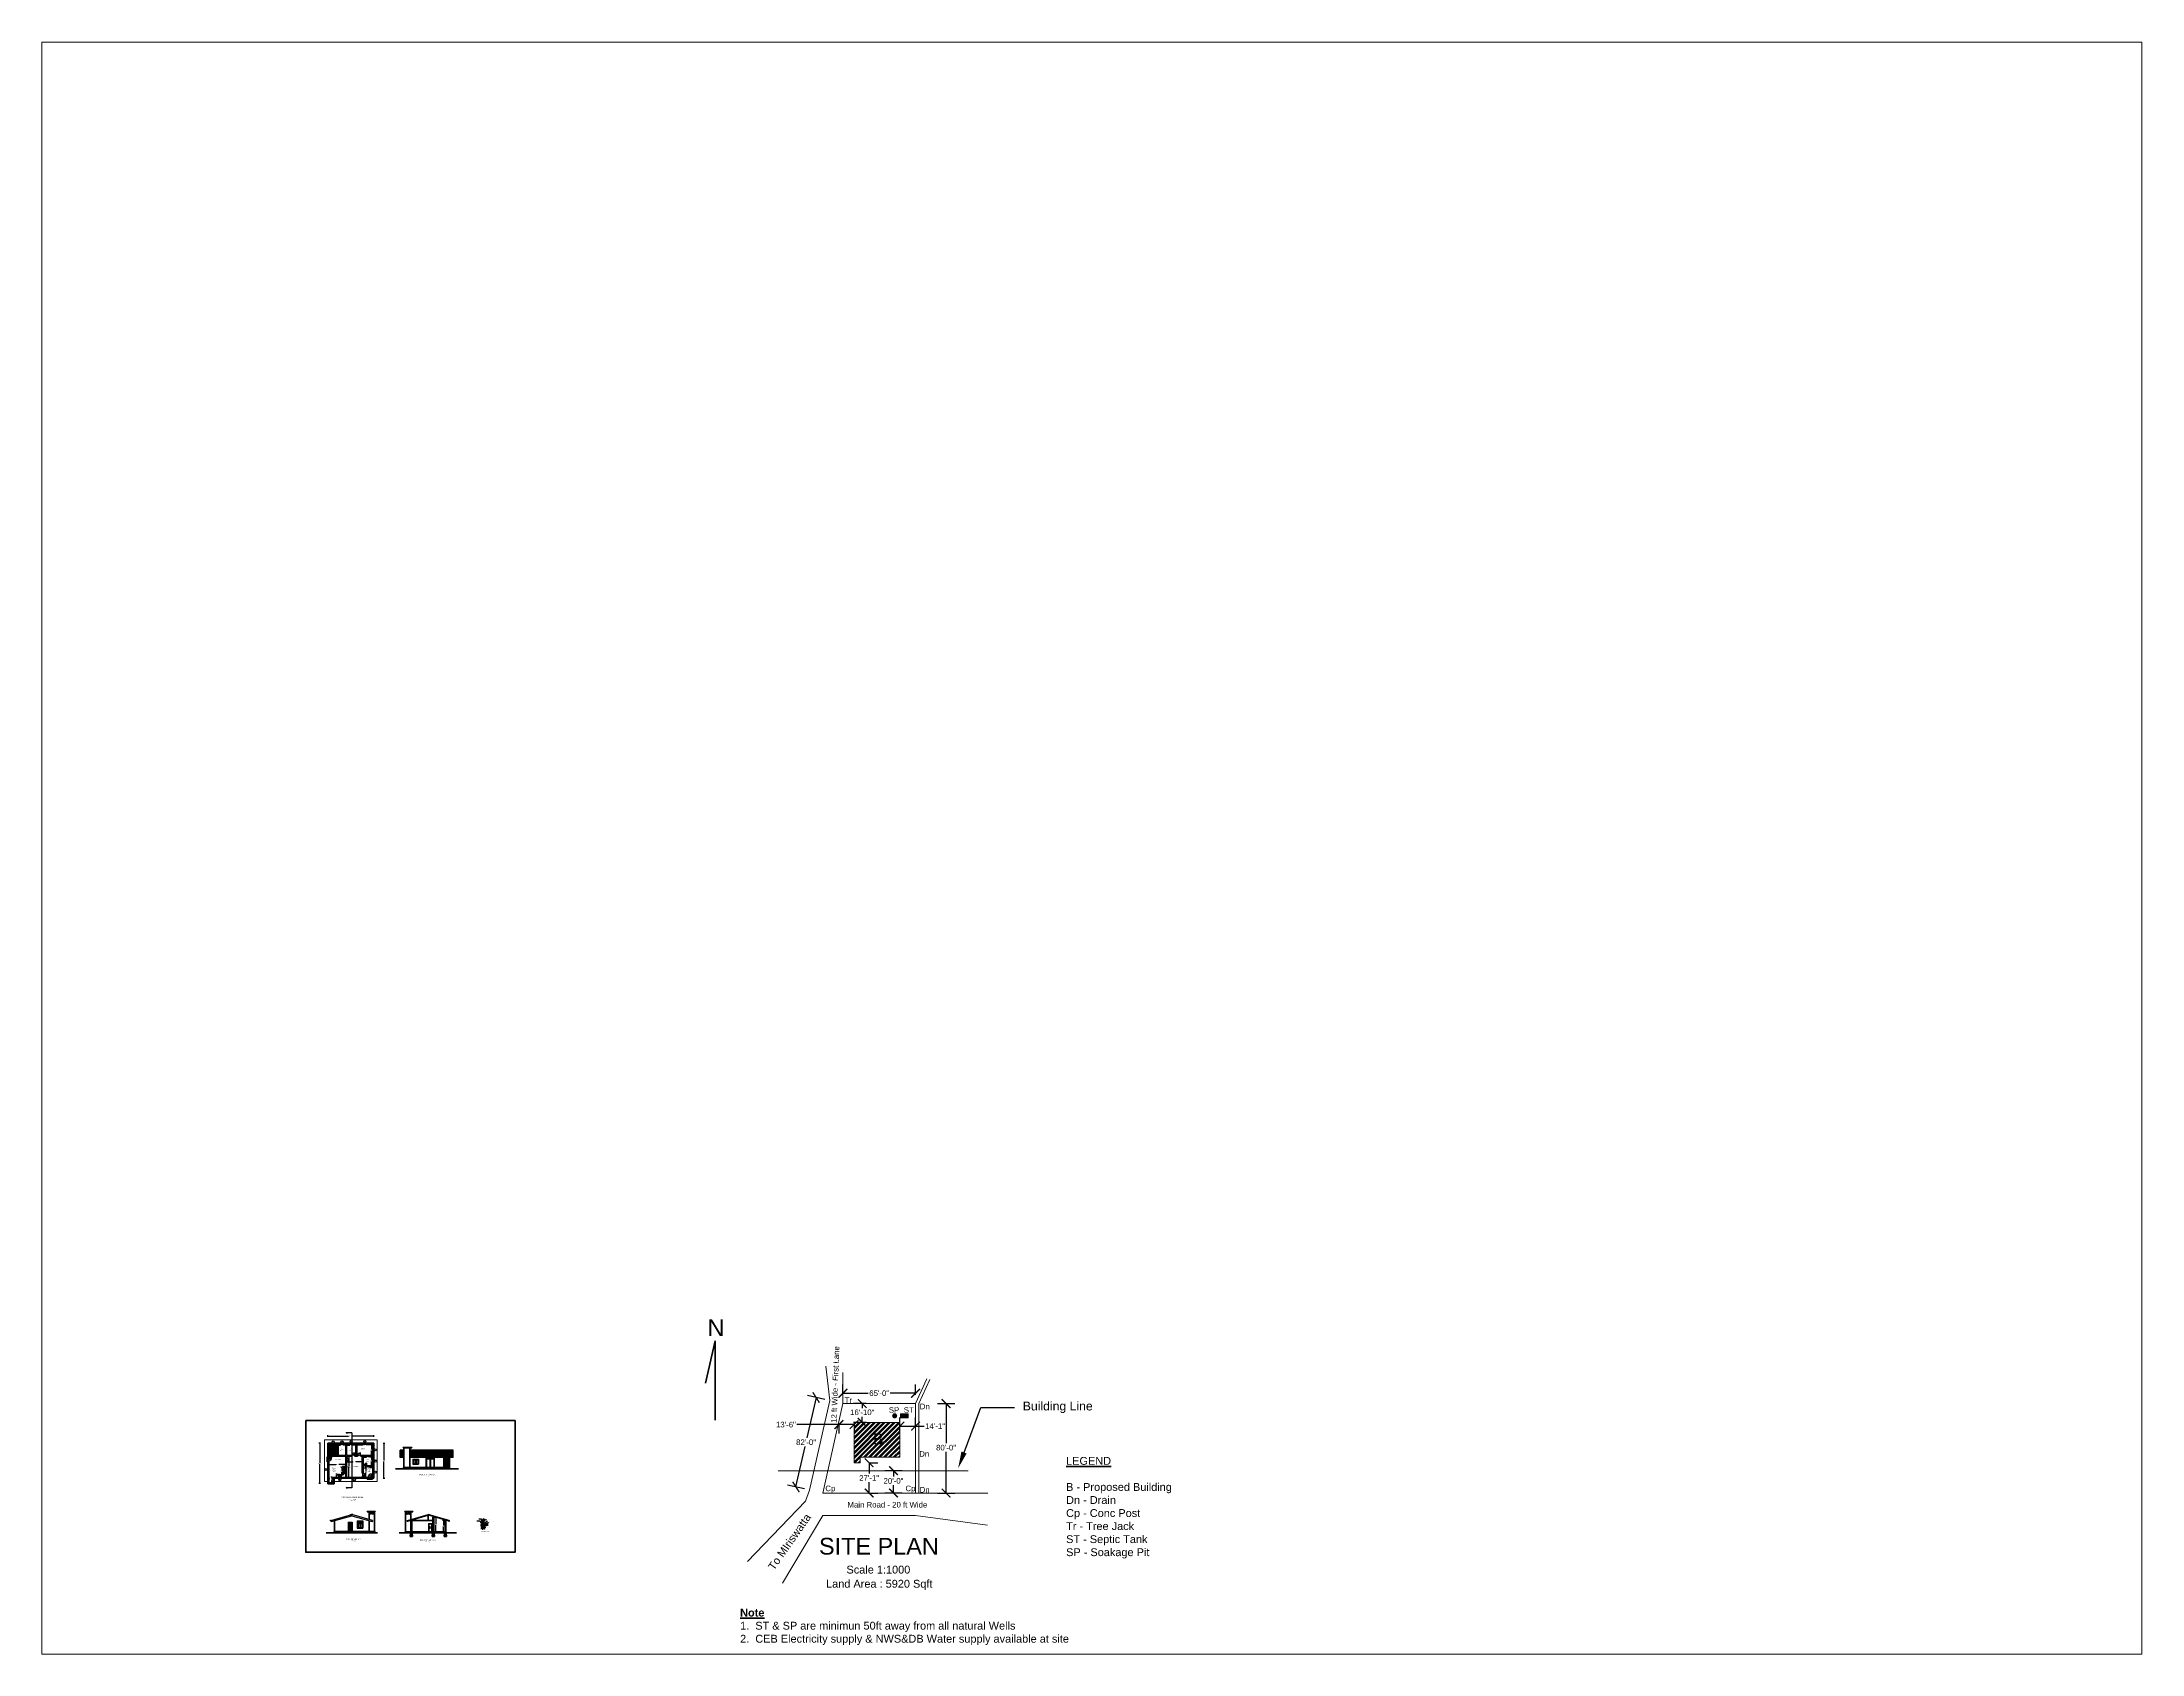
# Paper-space layout 'Layout2' of a CAD drawing. Header units: inches. Extents: x 1.08 to 9.69, y 0.83 to 7.44.
# The model-space entities are those that its viewports show. They can reach past a viewport. Long polylines and large blocks are cut down to what shows.
import ezdxf
from ezdxf import colors
from ezdxf.entities.mleader import LeaderData, LeaderLine
from ezdxf.math import Vec2, Vec3

# ---------------------------------------------------------------- set-up
doc = ezdxf.new("R2010")
doc.units = ezdxf.units.IN
doc.header["$MEASUREMENT"] = 0
doc.linetypes.add('ACAD_ISO02W100', pattern=[15, 12, -3])
doc.linetypes.add('ACAD_ISO04W100', pattern=[30, 24, -3, 0, -3])
for name, color, linetype, lineweight in [('Border Box', 1, 'Continuous', 35), ('Dimension', 3, 'Continuous', 20), ('Eave', 6, 'ACAD_ISO04W100', 18), ('Hatch', 8, 'Continuous', 0), ('Openings', 2, 'Continuous', 25), ('Ridge', 22, 'ACAD_ISO02W100', 25), ('Roof', 40, 'Continuous', 30), ('Wall', 4, 'Continuous', 35)]:
    doc.layers.add(name, color=color, linetype=linetype, lineweight=lineweight)
doc.layers.add('Text', color=150, linetype='Continuous')
doc.styles.add('1.25 ft', font='arial.ttf', dxfattribs={"height": 15})
doc.styles.add('10 ft', font='arial.ttf', dxfattribs={"height": 120})
doc.styles.add('15 ft', font='arial.ttf', dxfattribs={"height": 180})
doc.styles.add('3 divide 32', font='arial.ttf', dxfattribs={"height": 0.09375})
doc.styles.add('3 inch', font='arial.ttf', dxfattribs={"height": 3})
doc.styles.add('3mm', font='arial.ttf', dxfattribs={"height": 0.125})
doc.styles.add('5 ft', font='arial.ttf', dxfattribs={"height": 60})
doc.styles.add('6 inch', font='arial.ttf', dxfattribs={"height": 6})
doc.styles.add('7 ft', font='arial.ttf', dxfattribs={"height": 84})
doc.styles.add('9 inch', font='arial.ttf', dxfattribs={"height": 9})
doc.dimstyles.new('1 to 1000', dxfattribs={"dimscale": 1000, "dimtxt": 60, "dimasz": 0.09375, "dimexe": 0.09375, "dimexo": 0.09375, "dimgap": 0.015625, "dimtad": 0, "dimtih": 1, "dimtoh": 1, "dimdec": 0, "dimzin": 3, "dimdsep": 46, "dimlunit": 4, "dimtxsty": '5 ft', "dimblk": 'ARCHTICK', "dimcen": 0.09375, "dimadec": 0, "dimazin": 0, "dimtfac": 1, "dimtdec": 0, "dimtofl": 0, "dimtmove": 0, "dimatfit": 3, "dimfxl": 0.09375, "dimfxlon": 1, "dimtolj": 1, "dimtzin": 0, "dimarcsym": 0})
doc.dimstyles.new('1 to 24 foundation', dxfattribs={"dimscale": 24, "dimtxt": 3, "dimasz": 0.09375, "dimexe": 0.09375, "dimexo": 0.09375, "dimgap": 0.015625, "dimtad": 0, "dimtih": 1, "dimtoh": 1, "dimdec": 0, "dimzin": 3, "dimdsep": 46, "dimlunit": 4, "dimtxsty": '3 inch', "dimblk": 'ARCHTICK', "dimcen": 0.09375, "dimadec": 0, "dimazin": 0, "dimtfac": 1, "dimtdec": 0, "dimtofl": 0, "dimtmove": 0, "dimatfit": 3, "dimfxl": 0.09375, "dimfxlon": 1, "dimtolj": 1, "dimtzin": 0, "dimarcsym": 0})
doc.dimstyles.new('1 to 96', dxfattribs={"dimscale": 96, "dimtxt": 9, "dimasz": 0.09375, "dimexe": 0.09375, "dimexo": 0.09375, "dimgap": 0.015625, "dimtad": 0, "dimtih": 1, "dimtoh": 1, "dimdec": 0, "dimzin": 3, "dimdsep": 46, "dimlunit": 4, "dimtxsty": '9 inch', "dimblk": 'ARCHTICK', "dimcen": 0.09375, "dimadec": 0, "dimazin": 0, "dimtfac": 1, "dimtdec": 0, "dimtofl": 0, "dimtmove": 0, "dimatfit": 3, "dimfxl": 0.09375, "dimfxlon": 1, "dimtolj": 1, "dimtzin": 0, "dimarcsym": 0})
pattern_1 = [(90, (630.80966, 1080.303), (0.6, -4e-17), [1, -0.2]), (90, (631.00966, 1080.103), (0.6, -4e-17), [0.6, -0.15, 0.3, -0.15]), (90, (631.20966, 1079.803), (0.6, -4e-17), [1, -0.2])]
pattern_2 = [(360, (356.785, 3337.69044), (-1e-16, -0.525), [0.875, -0.175]), (360, (356.61, 3337.51544), (-1e-16, -0.525), [0.525, -0.13125, 0.2625, -0.13125]), (360, (356.3475, 3337.34044), (-1e-16, -0.525), [0.875, -0.175])]
pattern_3 = [(90, (726.3291, 1580.7268), (0.45, -3e-17), [0.75, -0.15]), (90, (726.4791, 1580.5768), (0.45, -3e-17), [0.45, -0.1125, 0.225, -0.1125]), (90, (726.6291, 1580.3518), (0.45, -3e-17), [0.75, -0.15])]
pattern_4 = [(90, (790.21607, 1580.76357), (0.45, -3e-17), [0.75, -0.15]), (90, (790.36607, 1580.61357), (0.45, -3e-17), [0.45, -0.1125, 0.225, -0.1125]), (90, (790.51607, 1580.38857), (0.45, -3e-17), [0.75, -0.15])]
pattern_5 = [(360, (678.95434, 3158.13825), (-1e-16, -0.45), [0.75, -0.15]), (360, (678.80434, 3157.98825), (-1e-16, -0.45), [0.45, -0.1125, 0.225, -0.1125]), (360, (678.57934, 3157.83825), (-1e-16, -0.45), [0.75, -0.15])]
pattern_6 = [(360, (855.46452, 2989.3909), (-1e-16, -0.45), [0.75, -0.15]), (360, (855.31452, 2989.2409), (-1e-16, -0.45), [0.45, -0.1125, 0.225, -0.1125]), (360, (855.08952, 2989.0909), (-1e-16, -0.45), [0.75, -0.15])]
pattern_7 = [(90, (856.8589, 1469.2579), (0.45, -3e-17), [0.75, -0.15]), (90, (857.0089, 1469.1079), (0.45, -3e-17), [0.45, -0.1125, 0.225, -0.1125]), (90, (857.1589, 1468.8829), (0.45, -3e-17), [0.75, -0.15])]
pattern_8 = [(50, (804.169, 140.8572), (0.71726018, -0.06275213), [0.075, -0.825]), (355, (804.169, 140.8572), (-0.13875133, 0.75219213), [0.06, -0.66]), (100.451444, (804.2288, 140.852), (0.57850885, 0.68944), [0.0637402, -0.70114211]), (46.1842, (804.169, 141.0572), (1.06724133, -0.16551928), [0.1125, -1.2375]), (96.635635, (804.2579, 141.0434), (0.93466195, 0.9741186), [0.09561034, -1.05171376]), (351.184164, (804.169, 141.0572), (0.93466195, 0.9741186), [0.09, -0.99]), (21, (804.269, 141.0072), (0.59690705, -0.40261889), [0.075, -0.825]), (326, (804.269, 141.0072), (0.24331533, 0.72515005), [0.06, -0.66]), (71.451445, (804.31874, 140.97364), (0.84022238, 0.32253115), [0.0637402, -0.70114211]), (37.5, (804.169, 140.8572), (0.012159855, 0.332893854), [0, -0.652, 0, -0.67, 0, -0.6625]), (7.5, (804.169, 140.8572), (0.263069537, 0.39441171), [0, -0.382, 0, -0.637, 0, -0.2525]), (327.5, (803.946, 140.8572), (0.533822436, -0.022554872), [0, -0.25, 0, -0.78, 0, -1.035]), (317.5, (803.846, 140.8572), (0.58318617, 0.10010498), [0, -0.325, 0, -0.518, 0, -0.735])]

# ---------------------------------------------------------------- blocks, each defined once
blk = doc.blocks.new('_ArchTick')
at = {"color": 0, "linetype": 'ByBlock', "const_width": 0.15}
blk.add_lwpolyline([(-0.5, -0.5), (0.5, 0.5)], dxfattribs=at)
blk = doc.blocks.new('*D2')
at = {"layer": 'Defpoints', "color": 0, "transparency": 16777216}
for p in [(1584, 2497), (1758, 2497), (1758, 2488)]:
    blk.add_point(p, dxfattribs=at)
at = {"layer": 'Dimension', "color": 0, "lineweight": -2, "transparency": 16777216}
for p, q in [((1584, 2488), (1584, 2479)), ((1584, 2488), (1654, 2488)), ((1758, 2488), (1687, 2488)), ((1758, 2488), (1758, 2479))]:
    blk.add_line(p, q, dxfattribs=at)
at = {"layer": 'Dimension', "color": 0, "lineweight": -2, "transparency": 16777216, "xscale": 9, "yscale": 9, "zscale": 9, "rotation": 180}
blk.add_blockref('_ArchTick', (1584, 2488), dxfattribs=at)
at = {"layer": 'Dimension', "color": 0, "lineweight": -2, "transparency": 16777216, "xscale": 9, "yscale": 9, "zscale": 9}
blk.add_blockref('_ArchTick', (1758, 2488), dxfattribs=at)
at = {"layer": 'Dimension', "color": 0, "transparency": 16777216, "insert": (1671, 2488), "char_height": 9, "attachment_point": 5, "style": '9 inch'}
blk.add_mtext('\\A1;14\'-6"', dxfattribs=at)
blk = doc.blocks.new('*D3')
at = {"layer": 'Defpoints', "color": 0, "transparency": 16777216}
for p in [(1758, 2497), (1743, 2377), (1758, 2377)]:
    blk.add_point(p, dxfattribs=at)
at = {"layer": 'Dimension', "color": 0, "lineweight": -2, "transparency": 16777216}
for p, q in [((1749, 2497), (1734, 2497)), ((1743, 2497), (1743, 2443)), ((1749, 2377), (1734, 2377)), ((1743, 2377), (1743, 2430))]:
    blk.add_line(p, q, dxfattribs=at)
at = {"layer": 'Dimension', "color": 0, "lineweight": -2, "transparency": 16777216, "xscale": 9, "yscale": 9, "zscale": 9}
for p, rotation in [((1743, 2497), 90), ((1743, 2377), 270)]:
    blk.add_blockref('_ArchTick', p, dxfattribs=dict(at, rotation=rotation))
at = {"layer": 'Dimension', "color": 0, "transparency": 16777216, "insert": (1743, 2437), "char_height": 9, "attachment_point": 5, "style": '9 inch'}
blk.add_mtext('\\A1;10\'-0"', dxfattribs=at)
blk = doc.blocks.new('*D4')
at = {"layer": 'Defpoints', "color": 0, "transparency": 16777216}
for p in [(1744, 2266), (1758, 2368), (1758, 2266)]:
    blk.add_point(p, dxfattribs=at)
at = {"layer": 'Dimension', "color": 0, "lineweight": -2, "transparency": 16777216}
for p, q in [((1749, 2368), (1735, 2368)), ((1749, 2266), (1735, 2266)), ((1744, 2368), (1744, 2323)), ((1744, 2266), (1744, 2310))]:
    blk.add_line(p, q, dxfattribs=at)
at = {"layer": 'Dimension', "color": 0, "lineweight": -2, "transparency": 16777216, "xscale": 9, "yscale": 9, "zscale": 9}
for p, rotation in [((1744, 2368), 90), ((1744, 2266), 270)]:
    blk.add_blockref('_ArchTick', p, dxfattribs=dict(at, rotation=rotation))
at = {"layer": 'Dimension', "color": 0, "transparency": 16777216, "insert": (1744, 2317), "char_height": 9, "attachment_point": 5, "style": '9 inch'}
blk.add_mtext('\\A1;8\'-6"', dxfattribs=at)
blk = doc.blocks.new('*D5')
at = {"layer": 'Defpoints', "color": 0, "transparency": 16777216}
for p in [(1652, 2368), (1758, 2368), (1758, 2357)]:
    blk.add_point(p, dxfattribs=at)
at = {"layer": 'Dimension', "color": 0, "lineweight": -2, "transparency": 16777216}
for p, q in [((1652, 2359), (1652, 2348)), ((1652, 2357), (1688, 2357)), ((1758, 2357), (1722, 2357)), ((1758, 2359), (1758, 2348))]:
    blk.add_line(p, q, dxfattribs=at)
at = {"layer": 'Dimension', "color": 0, "lineweight": -2, "transparency": 16777216, "xscale": 9, "yscale": 9, "zscale": 9, "rotation": 180}
blk.add_blockref('_ArchTick', (1652, 2357), dxfattribs=at)
at = {"layer": 'Dimension', "color": 0, "lineweight": -2, "transparency": 16777216, "xscale": 9, "yscale": 9, "zscale": 9}
blk.add_blockref('_ArchTick', (1758, 2357), dxfattribs=at)
at = {"layer": 'Dimension', "color": 0, "transparency": 16777216, "insert": (1705, 2357), "char_height": 9, "attachment_point": 5, "style": '9 inch'}
blk.add_mtext('\\A1;8\'-10"', dxfattribs=at)
blk = doc.blocks.new('*D6')
at = {"layer": 'Defpoints', "color": 0, "transparency": 16777216}
for p in [(1475, 2377), (1643, 2368), (1643, 2306)]:
    blk.add_point(p, dxfattribs=at)
at = {"layer": 'Dimension', "color": 0, "lineweight": -2, "transparency": 16777216}
for p, q in [((1475, 2315), (1475, 2297)), ((1475, 2306), (1542, 2306)), ((1643, 2306), (1575, 2306)), ((1643, 2315), (1643, 2297))]:
    blk.add_line(p, q, dxfattribs=at)
at = {"layer": 'Dimension', "color": 0, "lineweight": -2, "transparency": 16777216, "xscale": 9, "yscale": 9, "zscale": 9, "rotation": 180}
blk.add_blockref('_ArchTick', (1475, 2306), dxfattribs=at)
at = {"layer": 'Dimension', "color": 0, "lineweight": -2, "transparency": 16777216, "xscale": 9, "yscale": 9, "zscale": 9}
blk.add_blockref('_ArchTick', (1643, 2306), dxfattribs=at)
at = {"layer": 'Dimension', "color": 0, "transparency": 16777216, "insert": (1559, 2306), "char_height": 9, "attachment_point": 5, "style": '9 inch'}
blk.add_mtext('\\A1;14\'-0"', dxfattribs=at)
blk = doc.blocks.new('*D7')
at = {"layer": 'Defpoints', "color": 0, "transparency": 16777216}
for p in [(1475, 2368), (1500, 2368), (1475, 2141)]:
    blk.add_point(p, dxfattribs=at)
at = {"layer": 'Dimension', "color": 0, "lineweight": -2, "transparency": 16777216}
for p, q in [((1491, 2368), (1509, 2368)), ((1500, 2368), (1500, 2260)), ((1491, 2141), (1509, 2141)), ((1500, 2141), (1500, 2248))]:
    blk.add_line(p, q, dxfattribs=at)
at = {"layer": 'Dimension', "color": 0, "lineweight": -2, "transparency": 16777216, "xscale": 9, "yscale": 9, "zscale": 9}
for p, rotation in [((1500, 2368), 90), ((1500, 2141), 270)]:
    blk.add_blockref('_ArchTick', p, dxfattribs=dict(at, rotation=rotation))
at = {"layer": 'Dimension', "color": 0, "transparency": 16777216, "insert": (1500, 2254), "char_height": 9, "attachment_point": 5, "style": '9 inch'}
blk.add_mtext('\\A1;18\'-11"', dxfattribs=at)
blk = doc.blocks.new('*D8')
at = {"layer": 'Defpoints', "color": 0, "transparency": 16777216}
for p in [(1285, 2497), (1376, 2497), (1376, 2452)]:
    blk.add_point(p, dxfattribs=at)
at = {"layer": 'Dimension', "color": 0, "lineweight": -2, "transparency": 16777216}
for p, q in [((1285, 2461), (1285, 2443)), ((1285, 2452), (1317, 2452)), ((1376, 2452), (1344, 2452)), ((1376, 2461), (1376, 2443))]:
    blk.add_line(p, q, dxfattribs=at)
at = {"layer": 'Dimension', "color": 0, "lineweight": -2, "transparency": 16777216, "xscale": 9, "yscale": 9, "zscale": 9, "rotation": 180}
blk.add_blockref('_ArchTick', (1285, 2452), dxfattribs=at)
at = {"layer": 'Dimension', "color": 0, "lineweight": -2, "transparency": 16777216, "xscale": 9, "yscale": 9, "zscale": 9}
blk.add_blockref('_ArchTick', (1376, 2452), dxfattribs=at)
at = {"layer": 'Dimension', "color": 0, "transparency": 16777216, "insert": (1330, 2452), "char_height": 9, "attachment_point": 5, "style": '9 inch'}
blk.add_mtext('\\A1;7\'-7"', dxfattribs=at)
blk = doc.blocks.new('*D9')
at = {"layer": 'Defpoints', "color": 0, "transparency": 16777216}
for p in [(1385, 2497), (1466, 2497), (1466, 2487)]:
    blk.add_point(p, dxfattribs=at)
at = {"layer": 'Dimension', "color": 0, "lineweight": -2, "transparency": 16777216}
for p, q in [((1385, 2488), (1385, 2478)), ((1385, 2487), (1412, 2487)), ((1466, 2487), (1439, 2487)), ((1466, 2488), (1466, 2478))]:
    blk.add_line(p, q, dxfattribs=at)
at = {"layer": 'Dimension', "color": 0, "lineweight": -2, "transparency": 16777216, "xscale": 9, "yscale": 9, "zscale": 9, "rotation": 180}
blk.add_blockref('_ArchTick', (1385, 2487), dxfattribs=at)
at = {"layer": 'Dimension', "color": 0, "lineweight": -2, "transparency": 16777216, "xscale": 9, "yscale": 9, "zscale": 9}
blk.add_blockref('_ArchTick', (1466, 2487), dxfattribs=at)
at = {"layer": 'Dimension', "color": 0, "transparency": 16777216, "insert": (1425, 2487), "char_height": 9, "attachment_point": 5, "style": '9 inch'}
blk.add_mtext('\\A1;6\'-9"', dxfattribs=at)
blk = doc.blocks.new('*D10')
at = {"layer": 'Defpoints', "color": 0, "transparency": 16777216}
for p in [(1475, 2497), (1575, 2497), (1575, 2487)]:
    blk.add_point(p, dxfattribs=at)
at = {"layer": 'Dimension', "color": 0, "lineweight": -2, "transparency": 16777216}
for p, q in [((1475, 2488), (1475, 2478)), ((1475, 2487), (1511, 2487)), ((1575, 2487), (1538, 2487)), ((1575, 2488), (1575, 2478))]:
    blk.add_line(p, q, dxfattribs=at)
at = {"layer": 'Dimension', "color": 0, "lineweight": -2, "transparency": 16777216, "xscale": 9, "yscale": 9, "zscale": 9, "rotation": 180}
blk.add_blockref('_ArchTick', (1475, 2487), dxfattribs=at)
at = {"layer": 'Dimension', "color": 0, "lineweight": -2, "transparency": 16777216, "xscale": 9, "yscale": 9, "zscale": 9}
blk.add_blockref('_ArchTick', (1575, 2487), dxfattribs=at)
at = {"layer": 'Dimension', "color": 0, "transparency": 16777216, "insert": (1525, 2487), "char_height": 9, "attachment_point": 5, "style": '9 inch'}
blk.add_mtext('\\A1;8\'-4"', dxfattribs=at)
blk = doc.blocks.new('*D11')
at = {"layer": 'Defpoints', "color": 0, "transparency": 16777216}
for p in [(1285, 2368), (1466, 2377), (1466, 2278)]:
    blk.add_point(p, dxfattribs=at)
at = {"layer": 'Dimension', "color": 0, "lineweight": -2, "transparency": 16777216}
for p, q in [((1285, 2287), (1285, 2269)), ((1285, 2278), (1359, 2278)), ((1466, 2278), (1392, 2278)), ((1466, 2287), (1466, 2269))]:
    blk.add_line(p, q, dxfattribs=at)
at = {"layer": 'Dimension', "color": 0, "lineweight": -2, "transparency": 16777216, "xscale": 9, "yscale": 9, "zscale": 9, "rotation": 180}
blk.add_blockref('_ArchTick', (1285, 2278), dxfattribs=at)
at = {"layer": 'Dimension', "color": 0, "lineweight": -2, "transparency": 16777216, "xscale": 9, "yscale": 9, "zscale": 9}
blk.add_blockref('_ArchTick', (1466, 2278), dxfattribs=at)
at = {"layer": 'Dimension', "color": 0, "transparency": 16777216, "insert": (1375, 2278), "char_height": 9, "attachment_point": 5, "style": '9 inch'}
blk.add_mtext('\\A1;15\'-1"', dxfattribs=at)
blk = doc.blocks.new('*D12')
at = {"layer": 'Defpoints', "color": 0, "transparency": 16777216}
for p in [(1285, 2131), (1333, 2131), (1333, 2128)]:
    blk.add_point(p, dxfattribs=at)
at = {"layer": 'Dimension', "color": 0, "lineweight": -2, "transparency": 16777216}
for p, q in [((1285, 2128), (1285, 2119)), ((1285, 2128), (1295, 2128)), ((1333, 2128), (1322, 2128)), ((1333, 2128), (1333, 2119))]:
    blk.add_line(p, q, dxfattribs=at)
at = {"layer": 'Dimension', "color": 0, "lineweight": -2, "transparency": 16777216, "xscale": 9, "yscale": 9, "zscale": 9, "rotation": 180}
blk.add_blockref('_ArchTick', (1285, 2128), dxfattribs=at)
at = {"layer": 'Dimension', "color": 0, "lineweight": -2, "transparency": 16777216, "xscale": 9, "yscale": 9, "zscale": 9}
blk.add_blockref('_ArchTick', (1333, 2128), dxfattribs=at)
at = {"layer": 'Dimension', "color": 0, "transparency": 16777216, "insert": (1309, 2128), "char_height": 9, "attachment_point": 5, "style": '9 inch'}
blk.add_mtext('\\A1;4\'-0"', dxfattribs=at)
blk = doc.blocks.new('*D13')
at = {"layer": 'Defpoints', "color": 0, "transparency": 16777216}
for p in [(1316, 2082), (1333, 2141), (1333, 2082)]:
    blk.add_point(p, dxfattribs=at)
at = {"layer": 'Dimension', "color": 0, "lineweight": -2, "transparency": 16777216}
for p, q in [((1324, 2141), (1307, 2141)), ((1324, 2082), (1307, 2082)), ((1316, 2141), (1316, 2117)), ((1316, 2082), (1316, 2105))]:
    blk.add_line(p, q, dxfattribs=at)
at = {"layer": 'Dimension', "color": 0, "lineweight": -2, "transparency": 16777216, "xscale": 9, "yscale": 9, "zscale": 9}
for p, rotation in [((1316, 2141), 90), ((1316, 2082), 270)]:
    blk.add_blockref('_ArchTick', p, dxfattribs=dict(at, rotation=rotation))
at = {"layer": 'Dimension', "color": 0, "transparency": 16777216, "insert": (1316, 2111), "char_height": 9, "attachment_point": 5, "style": '9 inch'}
blk.add_mtext('\\A1;4\'-11"', dxfattribs=at)
blk = doc.blocks.new('*D14')
at = {"layer": 'Defpoints', "color": 0, "transparency": 16777216}
for p in [(1440, 2256), (1440, 2245), (1466, 2245)]:
    blk.add_point(p, dxfattribs=at)
at = {"layer": 'Wall', "color": 0, "lineweight": -2, "transparency": 16777216}
for p, q in [((1440, 2256), (1431, 2256)), ((1440, 2254), (1440, 2265)), ((1466, 2256), (1440, 2256)), ((1466, 2254), (1466, 2265))]:
    blk.add_line(p, q, dxfattribs=at)
at = {"layer": 'Wall', "color": 0, "lineweight": -2, "transparency": 16777216, "xscale": 9, "yscale": 9, "zscale": 9, "rotation": 180}
blk.add_blockref('_ArchTick', (1440, 2256), dxfattribs=at)
at = {"layer": 'Wall', "color": 0, "lineweight": -2, "transparency": 16777216, "xscale": 9, "yscale": 9, "zscale": 9}
blk.add_blockref('_ArchTick', (1466, 2256), dxfattribs=at)
at = {"layer": 'Wall', "color": 0, "transparency": 16777216, "insert": (1417, 2256), "char_height": 9, "attachment_point": 5, "style": '9 inch'}
blk.add_mtext('\\A1;2\'-2"', dxfattribs=at)
blk = doc.blocks.new('*D15')
at = {"layer": 'Defpoints', "color": 0, "transparency": 16777216}
for p in [(1423, 2167), (1440, 2245), (1440, 2167)]:
    blk.add_point(p, dxfattribs=at)
at = {"layer": 'Wall', "color": 0, "lineweight": -2, "transparency": 16777216}
for p, q in [((1431, 2245), (1414, 2245)), ((1431, 2167), (1414, 2167)), ((1423, 2245), (1423, 2212)), ((1423, 2167), (1423, 2199))]:
    blk.add_line(p, q, dxfattribs=at)
at = {"layer": 'Wall', "color": 0, "lineweight": -2, "transparency": 16777216, "xscale": 9, "yscale": 9, "zscale": 9}
for p, rotation in [((1423, 2245), 90), ((1423, 2167), 270)]:
    blk.add_blockref('_ArchTick', p, dxfattribs=dict(at, rotation=rotation))
at = {"layer": 'Wall', "color": 0, "transparency": 16777216, "insert": (1423, 2206), "char_height": 9, "attachment_point": 5, "style": '9 inch'}
blk.add_mtext('\\A1;6\'-6"', dxfattribs=at)
blk = doc.blocks.new('*D16')
at = {"layer": 'Defpoints', "color": 0, "transparency": 16777216}
for p in [(1368, 2167), (1440, 2174), (1440, 2167)]:
    blk.add_point(p, dxfattribs=at)
at = {"layer": 'Wall', "color": 0, "lineweight": -2, "transparency": 16777216}
for p, q in [((1368, 2174), (1368, 2183)), ((1368, 2174), (1390, 2174)), ((1440, 2174), (1417, 2174)), ((1440, 2174), (1440, 2183))]:
    blk.add_line(p, q, dxfattribs=at)
at = {"layer": 'Wall', "color": 0, "lineweight": -2, "transparency": 16777216, "xscale": 9, "yscale": 9, "zscale": 9, "rotation": 180}
blk.add_blockref('_ArchTick', (1368, 2174), dxfattribs=at)
at = {"layer": 'Wall', "color": 0, "lineweight": -2, "transparency": 16777216, "xscale": 9, "yscale": 9, "zscale": 9}
blk.add_blockref('_ArchTick', (1440, 2174), dxfattribs=at)
at = {"layer": 'Wall', "color": 0, "transparency": 16777216, "insert": (1404, 2174), "char_height": 9, "attachment_point": 5, "style": '9 inch'}
blk.add_mtext('\\A1;6\'-0"', dxfattribs=at)
blk = doc.blocks.new('*D17')
at = {"layer": 'Defpoints', "color": 0, "transparency": 16777216}
for p in [(1276, 2506), (1767, 2584), (1767, 2506)]:
    blk.add_point(p, dxfattribs=at)
at = {"layer": 'Dimension', "color": 0, "lineweight": -2, "transparency": 16777216}
for p, q in [((1276, 2575), (1276, 2593)), ((1276, 2584), (1497, 2584)), ((1767, 2584), (1539, 2584)), ((1767, 2575), (1767, 2593))]:
    blk.add_line(p, q, dxfattribs=at)
at = {"layer": 'Dimension', "color": 0, "lineweight": -2, "transparency": 16777216, "xscale": 9, "yscale": 9, "zscale": 9, "rotation": 180}
blk.add_blockref('_ArchTick', (1276, 2584), dxfattribs=at)
at = {"layer": 'Dimension', "color": 0, "lineweight": -2, "transparency": 16777216, "xscale": 9, "yscale": 9, "zscale": 9}
blk.add_blockref('_ArchTick', (1767, 2584), dxfattribs=at)
at = {"layer": 'Dimension', "color": 0, "transparency": 16777216, "insert": (1518, 2584), "char_height": 9, "attachment_point": 5, "style": '9 inch'}
blk.add_mtext('\\A1;40\'-11"', dxfattribs=at)
blk = doc.blocks.new('*D18')
at = {"layer": 'Defpoints', "color": 0, "transparency": 16777216}
for p in [(1652, 2257), (1652, 2141), (1683, 2141)]:
    blk.add_point(p, dxfattribs=at)
at = {"layer": 'Dimension', "color": 0, "lineweight": -2, "transparency": 16777216}
for p, q in [((1674, 2257), (1692, 2257)), ((1683, 2257), (1683, 2205)), ((1674, 2141), (1692, 2141)), ((1683, 2141), (1683, 2192))]:
    blk.add_line(p, q, dxfattribs=at)
at = {"layer": 'Dimension', "color": 0, "lineweight": -2, "transparency": 16777216, "xscale": 9, "yscale": 9, "zscale": 9}
for p, rotation in [((1683, 2257), 90), ((1683, 2141), 270)]:
    blk.add_blockref('_ArchTick', p, dxfattribs=dict(at, rotation=rotation))
at = {"layer": 'Dimension', "color": 0, "transparency": 16777216, "insert": (1683, 2199), "char_height": 9, "attachment_point": 5, "style": '9 inch'}
blk.add_mtext('\\A1;9\'-8"', dxfattribs=at)
blk = doc.blocks.new('*D19')
at = {"layer": 'Defpoints', "color": 0, "transparency": 16777216}
for p in [(1652, 2257), (1758, 2257), (1758, 2243)]:
    blk.add_point(p, dxfattribs=at)
at = {"layer": 'Dimension', "color": 0, "lineweight": -2, "transparency": 16777216}
for p, q in [((1652, 2248), (1652, 2234)), ((1652, 2243), (1688, 2243)), ((1758, 2243), (1722, 2243)), ((1758, 2248), (1758, 2234))]:
    blk.add_line(p, q, dxfattribs=at)
at = {"layer": 'Dimension', "color": 0, "lineweight": -2, "transparency": 16777216, "xscale": 9, "yscale": 9, "zscale": 9, "rotation": 180}
blk.add_blockref('_ArchTick', (1652, 2243), dxfattribs=at)
at = {"layer": 'Dimension', "color": 0, "lineweight": -2, "transparency": 16777216, "xscale": 9, "yscale": 9, "zscale": 9}
blk.add_blockref('_ArchTick', (1758, 2243), dxfattribs=at)
at = {"layer": 'Dimension', "color": 0, "transparency": 16777216, "insert": (1705, 2243), "char_height": 9, "attachment_point": 5, "style": '9 inch'}
blk.add_mtext('\\A1;8\'-10"', dxfattribs=at)
blk = doc.blocks.new('*D20')
at = {"layer": 'Defpoints', "color": 0, "transparency": 16777216}
for p in [(1767, 2506), (1767, 2132), (1876, 2132)]:
    blk.add_point(p, dxfattribs=at)
at = {"layer": 'Dimension', "color": 0, "lineweight": -2, "transparency": 16777216}
for p, q in [((1867, 2506), (1885, 2506)), ((1876, 2506), (1876, 2325)), ((1876, 2132), (1876, 2312)), ((1867, 2132), (1885, 2132))]:
    blk.add_line(p, q, dxfattribs=at)
at = {"layer": 'Dimension', "color": 0, "lineweight": -2, "transparency": 16777216, "xscale": 9, "yscale": 9, "zscale": 9}
for p, rotation in [((1876, 2506), 90), ((1876, 2132), 270)]:
    blk.add_blockref('_ArchTick', p, dxfattribs=dict(at, rotation=rotation))
at = {"layer": 'Dimension', "color": 0, "transparency": 16777216, "insert": (1876, 2319), "char_height": 9, "attachment_point": 5, "style": '9 inch'}
blk.add_mtext('\\A1;31\'-2"', dxfattribs=at)
blk = doc.blocks.new('*D21')
at = {"layer": 'Defpoints', "color": 0, "transparency": 16777216}
for p in [(2412, 1714), (2412, 1557), (2432, 1557)]:
    blk.add_point(p, dxfattribs=at)
at = {"layer": 'Dimension', "color": 0, "lineweight": -2, "transparency": 16777216}
for p, q in [((2423, 1714), (2441, 1714)), ((2432, 1714), (2432, 1642)), ((2432, 1557), (2432, 1630)), ((2423, 1557), (2441, 1557))]:
    blk.add_line(p, q, dxfattribs=at)
at = {"layer": 'Dimension', "color": 0, "lineweight": -2, "transparency": 16777216, "xscale": 9, "yscale": 9, "zscale": 9}
for p, rotation in [((2432, 1714), 90), ((2432, 1557), 270)]:
    blk.add_blockref('_ArchTick', p, dxfattribs=dict(at, rotation=rotation))
at = {"layer": 'Dimension', "color": 0, "transparency": 16777216, "insert": (2432, 1636), "char_height": 9, "attachment_point": 5, "style": '9 inch'}
blk.add_mtext('\\A1;13\'-1"', dxfattribs=at)
blk = doc.blocks.new('*D22')
at = {"layer": 'Defpoints', "color": 0, "transparency": 16777216}
for p in [(2532, 1677), (2514, 1557), (2532, 1557)]:
    blk.add_point(p, dxfattribs=at)
at = {"layer": 'Dimension', "color": 0, "lineweight": -2, "transparency": 16777216}
for p, q in [((2523, 1677), (2505, 1677)), ((2514, 1677), (2514, 1623)), ((2514, 1557), (2514, 1611)), ((2523, 1557), (2505, 1557))]:
    blk.add_line(p, q, dxfattribs=at)
at = {"layer": 'Dimension', "color": 0, "lineweight": -2, "transparency": 16777216, "xscale": 9, "yscale": 9, "zscale": 9}
for p, rotation in [((2514, 1677), 90), ((2514, 1557), 270)]:
    blk.add_blockref('_ArchTick', p, dxfattribs=dict(at, rotation=rotation))
at = {"layer": 'Dimension', "color": 0, "transparency": 16777216, "insert": (2514, 1617), "char_height": 9, "attachment_point": 5, "style": '9 inch'}
blk.add_mtext('\\A1;10\'-0"', dxfattribs=at)
blk = doc.blocks.new('*D23')
at = {"layer": 'Defpoints', "color": 0, "transparency": 16777216}
for p in [(2930, 1591), (2954, 1591), (2954, 1585)]:
    blk.add_point(p, dxfattribs=at)
at = {"layer": 'Dimension', "color": 0, "lineweight": -2, "transparency": 16777216}
for p, q in [((2930, 1587), (2930, 1583)), ((2930, 1585), (2938, 1585)), ((2954, 1585), (2947, 1585)), ((2954, 1587), (2954, 1583))]:
    blk.add_line(p, q, dxfattribs=at)
at = {"layer": 'Dimension', "color": 0, "lineweight": -2, "transparency": 16777216, "xscale": 2.25, "yscale": 2.25, "zscale": 2.25, "rotation": 180}
blk.add_blockref('_ArchTick', (2930, 1585), dxfattribs=at)
at = {"layer": 'Dimension', "color": 0, "lineweight": -2, "transparency": 16777216, "xscale": 2.25, "yscale": 2.25, "zscale": 2.25}
blk.add_blockref('_ArchTick', (2954, 1585), dxfattribs=at)
at = {"layer": 'Dimension', "color": 0, "transparency": 16777216, "insert": (2942, 1585), "char_height": 3, "attachment_point": 5, "style": '3 inch'}
blk.add_mtext('\\A1;2\'-0"', dxfattribs=at)
blk = doc.blocks.new('*D24')
at = {"layer": 'Defpoints', "color": 0, "transparency": 16777216}
for p in [(2923, 1593), (2930, 1605), (2930, 1593)]:
    blk.add_point(p, dxfattribs=at)
at = {"layer": 'Dimension', "color": 0, "lineweight": -2, "transparency": 16777216}
for p, q in [((2926, 1605), (2921, 1605)), ((2926, 1593), (2921, 1593)), ((2923, 1605), (2923, 1601)), ((2923, 1593), (2923, 1597))]:
    blk.add_line(p, q, dxfattribs=at)
at = {"layer": 'Dimension', "color": 0, "lineweight": -2, "transparency": 16777216, "xscale": 2.25, "yscale": 2.25, "zscale": 2.25}
for p, rotation in [((2923, 1605), 90), ((2923, 1593), 270)]:
    blk.add_blockref('_ArchTick', p, dxfattribs=dict(at, rotation=rotation))
at = {"layer": 'Dimension', "color": 0, "transparency": 16777216, "insert": (2923, 1599), "char_height": 3, "attachment_point": 5, "style": '3 inch'}
blk.add_mtext('\\A1;1\'-0"', dxfattribs=at)
blk = doc.blocks.new('*D25')
at = {"layer": 'Defpoints', "color": 0, "transparency": 16777216}
for p in [(2919, 1591), (2930, 1593), (2930, 1591)]:
    blk.add_point(p, dxfattribs=at)
at = {"layer": 'Dimension', "color": 0, "lineweight": -2, "transparency": 16777216}
for p, q in [((2921, 1593), (2917, 1593)), ((2921, 1591), (2917, 1591)), ((2919, 1588), (2917, 1588)), ((2919, 1593), (2919, 1591)), ((2919, 1591), (2919, 1588))]:
    blk.add_line(p, q, dxfattribs=at)
at = {"layer": 'Dimension', "color": 0, "lineweight": -2, "transparency": 16777216, "xscale": 2.25, "yscale": 2.25, "zscale": 2.25}
for p, rotation in [((2919, 1593), 90), ((2919, 1591), 270)]:
    blk.add_blockref('_ArchTick', p, dxfattribs=dict(at, rotation=rotation))
at = {"layer": 'Dimension', "color": 0, "transparency": 16777216, "insert": (2915, 1588), "char_height": 3, "attachment_point": 5, "style": '3 inch'}
blk.add_mtext('\\A1;2"', dxfattribs=at)
blk = doc.blocks.new('*D26')
at = {"layer": 'Defpoints', "color": 0, "transparency": 16777216}
for p in [(2923, 1605), (2933, 1629), (2933, 1605)]:
    blk.add_point(p, dxfattribs=at)
at = {"layer": 'Dimension', "color": 0, "lineweight": -2, "transparency": 16777216}
for p, q in [((2925, 1629), (2920, 1629)), ((2925, 1605), (2920, 1605)), ((2923, 1629), (2923, 1619)), ((2923, 1605), (2923, 1615))]:
    blk.add_line(p, q, dxfattribs=at)
at = {"layer": 'Dimension', "color": 0, "lineweight": -2, "transparency": 16777216, "xscale": 2.25, "yscale": 2.25, "zscale": 2.25}
for p, rotation in [((2923, 1629), 90), ((2923, 1605), 270)]:
    blk.add_blockref('_ArchTick', p, dxfattribs=dict(at, rotation=rotation))
at = {"layer": 'Dimension', "color": 0, "transparency": 16777216, "insert": (2923, 1617), "char_height": 3, "attachment_point": 5, "style": '3 inch'}
blk.add_mtext('\\A1;2\'-0"', dxfattribs=at)
blk = doc.blocks.new('*D27')
at = {"layer": 'Defpoints', "color": 0, "transparency": 16777216}
for p in [(2923, 1629), (2933, 1641), (2933, 1629)]:
    blk.add_point(p, dxfattribs=at)
at = {"layer": 'Dimension', "color": 0, "lineweight": -2, "transparency": 16777216}
for p, q in [((2926, 1641), (2921, 1641)), ((2926, 1629), (2921, 1629)), ((2923, 1641), (2923, 1637)), ((2923, 1629), (2923, 1633))]:
    blk.add_line(p, q, dxfattribs=at)
at = {"layer": 'Dimension', "color": 0, "lineweight": -2, "transparency": 16777216, "xscale": 2.25, "yscale": 2.25, "zscale": 2.25}
for p, rotation in [((2923, 1641), 90), ((2923, 1629), 270)]:
    blk.add_blockref('_ArchTick', p, dxfattribs=dict(at, rotation=rotation))
at = {"layer": 'Dimension', "color": 0, "transparency": 16777216, "insert": (2923, 1635), "char_height": 3, "attachment_point": 5, "style": '3 inch'}
blk.add_mtext('\\A1;1\'-0"', dxfattribs=at)
blk = doc.blocks.new('*D28')
at = {"layer": 'Defpoints', "color": 0, "transparency": 16777216}
for p in [(2919, 1641), (2933, 1642), (2933, 1641)]:
    blk.add_point(p, dxfattribs=at)
at = {"layer": 'Dimension', "color": 0, "lineweight": -2, "transparency": 16777216}
for p, q in [((2921, 1642), (2916, 1642)), ((2921, 1641), (2916, 1641)), ((2919, 1638), (2916, 1638)), ((2919, 1642), (2919, 1641)), ((2919, 1641), (2919, 1638))]:
    blk.add_line(p, q, dxfattribs=at)
at = {"layer": 'Dimension', "color": 0, "lineweight": -2, "transparency": 16777216, "xscale": 2.25, "yscale": 2.25, "zscale": 2.25}
for p, rotation in [((2919, 1642), 90), ((2919, 1641), 270)]:
    blk.add_blockref('_ArchTick', p, dxfattribs=dict(at, rotation=rotation))
at = {"layer": 'Dimension', "color": 0, "transparency": 16777216, "insert": (2914, 1638), "char_height": 3, "attachment_point": 5, "style": '3 inch'}
blk.add_mtext('\\A1;1"', dxfattribs=at)
blk = doc.blocks.new('*D29')
at = {"layer": 'Defpoints', "color": 0, "transparency": 16777216}
for p in [(2962, 1638), (2962, 1629), (2962, 1629)]:
    blk.add_point(p, dxfattribs=at)
at = {"layer": 'Dimension', "color": 0, "lineweight": -2, "transparency": 16777216}
for p, q in [((2962, 1638), (2964, 1638)), ((2962, 1638), (2962, 1635)), ((2962, 1629), (2962, 1631)), ((2962, 1629), (2964, 1629))]:
    blk.add_line(p, q, dxfattribs=at)
at = {"layer": 'Dimension', "color": 0, "lineweight": -2, "transparency": 16777216, "xscale": 2.25, "yscale": 2.25, "zscale": 2.25}
for p, rotation in [((2962, 1638), 90), ((2962, 1629), 270)]:
    blk.add_blockref('_ArchTick', p, dxfattribs=dict(at, rotation=rotation))
at = {"layer": 'Dimension', "color": 0, "transparency": 16777216, "insert": (2962, 1633), "char_height": 3, "attachment_point": 5, "style": '3 inch'}
blk.add_mtext('\\A1;9"', dxfattribs=at)
blk = doc.blocks.new('*D30')
at = {"layer": 'Defpoints', "color": 0, "transparency": 16777216}
for p in [(2970, 1641), (2970, 1638), (2975, 1638)]:
    blk.add_point(p, dxfattribs=at)
at = {"layer": 'Dimension', "color": 0, "lineweight": -2, "transparency": 16777216}
for p, q in [((2973, 1641), (2977, 1641)), ((2973, 1638), (2977, 1638)), ((2975, 1641), (2975, 1647)), ((2975, 1647), (2977, 1647)), ((2975, 1638), (2975, 1641))]:
    blk.add_line(p, q, dxfattribs=at)
at = {"layer": 'Dimension', "color": 0, "lineweight": -2, "transparency": 16777216, "xscale": 2.25, "yscale": 2.25, "zscale": 2.25}
for p, rotation in [((2975, 1641), 90), ((2975, 1638), 270)]:
    blk.add_blockref('_ArchTick', p, dxfattribs=dict(at, rotation=rotation))
at = {"layer": 'Dimension', "color": 0, "transparency": 16777216, "insert": (2979, 1647), "char_height": 3, "attachment_point": 5, "style": '3 inch'}
blk.add_mtext('\\A1;3"', dxfattribs=at)
blk = doc.blocks.new('*D32')
at = {"layer": 'Defpoints', "color": 0, "transparency": 16777216}
for p in [(1188, 2506), (1276, 2506), (1276, 2073)]:
    blk.add_point(p, dxfattribs=at)
at = {"layer": 'Dimension', "color": 0, "lineweight": -2, "transparency": 16777216}
for p, q in [((1197, 2506), (1179, 2506)), ((1188, 2506), (1188, 2295)), ((1188, 2073), (1188, 2283)), ((1197, 2073), (1179, 2073))]:
    blk.add_line(p, q, dxfattribs=at)
at = {"layer": 'Dimension', "color": 0, "lineweight": -2, "transparency": 16777216, "xscale": 9, "yscale": 9, "zscale": 9}
for p, rotation in [((1188, 2506), 90), ((1188, 2073), 270)]:
    blk.add_blockref('_ArchTick', p, dxfattribs=dict(at, rotation=rotation))
at = {"layer": 'Dimension', "color": 0, "transparency": 16777216, "insert": (1188, 2289), "char_height": 9, "attachment_point": 5, "style": '9 inch'}
blk.add_mtext('\\A1;36\'-1"', dxfattribs=at)
blk = doc.blocks.new('*D33')
at = {"layer": 'Defpoints', "color": 0, "transparency": 16777216}
for p in [(6986, 2297), (6986, 1972), (7082, 1972)]:
    blk.add_point(p, dxfattribs=at)
at = {"layer": 'Dimension', "color": 0, "lineweight": -2, "transparency": 16777216}
for p, q in [((7080, 2297), (7175, 2297)), ((7082, 2297), (7082, 2180)), ((7082, 1972), (7082, 2089)), ((7080, 1972), (7175, 1972))]:
    blk.add_line(p, q, dxfattribs=at)
at = {"layer": 'Dimension', "color": 0, "lineweight": -2, "transparency": 16777216, "xscale": 93.75, "yscale": 93.75, "zscale": 93.75}
for p, rotation in [((7082, 2297), 90), ((7082, 1972), 270)]:
    blk.add_blockref('_ArchTick', p, dxfattribs=dict(at, rotation=rotation))
at = {"layer": 'Dimension', "color": 0, "transparency": 16777216, "insert": (7082, 2134), "char_height": 60, "attachment_point": 5, "style": '5 ft'}
blk.add_mtext('\\A1;27\'-1"', dxfattribs=at)
blk = doc.blocks.new('*D34')
at = {"layer": 'Defpoints', "color": 0, "transparency": 16777216}
for p in [(7533, 2212), (7343, 1972), (7533, 1972)]:
    blk.add_point(p, dxfattribs=at)
at = {"layer": 'Dimension', "color": 0, "lineweight": -2, "transparency": 16777216}
for p, q in [((7436, 2212), (7249, 2212)), ((7343, 2212), (7343, 2148)), ((7343, 1972), (7343, 2055)), ((7436, 1972), (7249, 1972))]:
    blk.add_line(p, q, dxfattribs=at)
at = {"layer": 'Dimension', "color": 0, "lineweight": -2, "transparency": 16777216, "xscale": 93.75, "yscale": 93.75, "zscale": 93.75}
for p, rotation in [((7343, 2212), 90), ((7343, 1972), 270)]:
    blk.add_blockref('_ArchTick', p, dxfattribs=dict(at, rotation=rotation))
at = {"layer": 'Dimension', "color": 0, "transparency": 16777216, "insert": (7343, 2102), "char_height": 60, "attachment_point": 5, "style": '5 ft'}
blk.add_mtext('\\A1;20\'-0"', dxfattribs=at)
blk = doc.blocks.new('*D35')
at = {"layer": 'Defpoints', "color": 0, "transparency": 16777216}
for p in [(7411, 2520), (7580, 2690), (7580, 2588)]:
    blk.add_point(p, dxfattribs=at)
at = {"layer": 'Dimension', "color": 0, "lineweight": -2, "transparency": 16777216}
for p, q in [((7411, 2613), (7411, 2783)), ((7580, 2681), (7580, 2783)), ((7411, 2690), (7580, 2690)), ((7580, 2690), (7673, 2690))]:
    blk.add_line(p, q, dxfattribs=at)
at = {"layer": 'Dimension', "color": 0, "lineweight": -2, "transparency": 16777216, "xscale": 93.75, "yscale": 93.75, "zscale": 93.75, "rotation": 180}
blk.add_blockref('_ArchTick', (7411, 2690), dxfattribs=at)
at = {"layer": 'Dimension', "color": 0, "lineweight": -2, "transparency": 16777216, "xscale": 93.75, "yscale": 93.75, "zscale": 93.75}
blk.add_blockref('_ArchTick', (7580, 2690), dxfattribs=at)
at = {"layer": 'Dimension', "color": 0, "transparency": 16777216, "insert": (7789, 2690), "char_height": 60, "attachment_point": 5, "style": '5 ft'}
blk.add_mtext('\\A1;14\'-1"', dxfattribs=at)
blk = doc.blocks.new('*D36')
at = {"layer": 'Defpoints', "color": 0, "transparency": 16777216}
for p in [(7143, 2932), (7008, 2730), (7143, 2730)]:
    blk.add_point(p, dxfattribs=at)
at = {"layer": 'Dimension', "color": 0, "lineweight": -2, "transparency": 16777216}
for p, q in [((7049, 2932), (6914, 2932)), ((7008, 2932), (7008, 2884)), ((7049, 2730), (6914, 2730)), ((7008, 2730), (7008, 2791))]:
    blk.add_line(p, q, dxfattribs=at)
at = {"layer": 'Dimension', "color": 0, "lineweight": -2, "transparency": 16777216, "xscale": 93.75, "yscale": 93.75, "zscale": 93.75}
for p, rotation in [((7008, 2932), 90), ((7008, 2730), 270)]:
    blk.add_blockref('_ArchTick', p, dxfattribs=dict(at, rotation=rotation))
at = {"layer": 'Dimension', "color": 0, "transparency": 16777216, "insert": (7008, 2838), "char_height": 60, "attachment_point": 5, "style": '5 ft'}
blk.add_mtext('\\A1;16\'-10"', dxfattribs=at)
blk = doc.blocks.new('*D37')
at = {"layer": 'Defpoints', "color": 0, "transparency": 16777216}
for p in [(7580, 2932), (7580, 1972), (7907, 1972)]:
    blk.add_point(p, dxfattribs=at)
at = {"layer": 'Dimension', "color": 0, "lineweight": -2, "transparency": 16777216}
for p, q in [((7814, 2932), (8001, 2932)), ((7907, 2932), (7907, 2506)), ((7907, 1972), (7907, 2413)), ((7814, 1972), (8001, 1972))]:
    blk.add_line(p, q, dxfattribs=at)
at = {"layer": 'Dimension', "color": 0, "lineweight": -2, "transparency": 16777216, "xscale": 93.75, "yscale": 93.75, "zscale": 93.75}
for p, rotation in [((7907, 2932), 90), ((7907, 1972), 270)]:
    blk.add_blockref('_ArchTick', p, dxfattribs=dict(at, rotation=rotation))
at = {"layer": 'Dimension', "color": 0, "transparency": 16777216, "insert": (7907, 2459), "char_height": 60, "attachment_point": 5, "style": '5 ft'}
blk.add_mtext('\\A1;80\'-0"', dxfattribs=at)
blk = doc.blocks.new('*D38')
at = {"layer": 'Defpoints', "color": 0, "transparency": 16777216}
for p in [(6800, 2932), (7580, 3043), (7580, 2932)]:
    blk.add_point(p, dxfattribs=at)
at = {"layer": 'Dimension', "color": 0, "lineweight": -2, "transparency": 16777216}
for p, q in [((6800, 3026), (6800, 3136)), ((6800, 3043), (7071, 3043)), ((7580, 3043), (7309, 3043)), ((7580, 3026), (7580, 3136))]:
    blk.add_line(p, q, dxfattribs=at)
at = {"layer": 'Dimension', "color": 0, "lineweight": -2, "transparency": 16777216, "xscale": 93.75, "yscale": 93.75, "zscale": 93.75, "rotation": 180}
blk.add_blockref('_ArchTick', (6800, 3043), dxfattribs=at)
at = {"layer": 'Dimension', "color": 0, "lineweight": -2, "transparency": 16777216, "xscale": 93.75, "yscale": 93.75, "zscale": 93.75}
blk.add_blockref('_ArchTick', (7580, 3043), dxfattribs=at)
at = {"layer": 'Dimension', "color": 0, "transparency": 16777216, "insert": (7190, 3043), "char_height": 60, "attachment_point": 5, "style": '5 ft'}
blk.add_mtext('\\A1;65\'-0"', dxfattribs=at)
blk = doc.blocks.new('*D39')
at = {"layer": 'Defpoints', "color": 0, "transparency": 16777216}
for p in [(6800, 2932), (6297, 2037), (6584, 1972)]:
    blk.add_point(p, dxfattribs=at)
at = {"layer": 'Dimension', "color": 0, "lineweight": -2, "transparency": 16777216}
for p, q in [((6513, 2997), (6415, 2563)), ((6605, 2976), (6422, 3017)), ((6297, 2037), (6395, 2470)), ((6389, 2016), (6206, 2057))]:
    blk.add_line(p, q, dxfattribs=at)
at = {"layer": 'Dimension', "color": 0, "lineweight": -2, "transparency": 16777216, "xscale": 93.75, "yscale": 93.75, "zscale": 93.75}
for p, rotation in [((6513, 2997), 77.31961650818018), ((6297, 2037), 257.3196165081802)]:
    blk.add_blockref('_ArchTick', p, dxfattribs=dict(at, rotation=rotation))
at = {"layer": 'Dimension', "color": 0, "transparency": 16777216, "insert": (6405, 2517), "char_height": 60, "attachment_point": 5, "style": '5 ft'}
blk.add_mtext('\\A1;82\'-0"', dxfattribs=at)
blk = doc.blocks.new('*D40')
at = {"layer": 'Defpoints', "color": 0, "transparency": 16777216}
for p in [(6758, 2748), (6758, 2706), (6920, 2730)]:
    blk.add_point(p, dxfattribs=at)
at = {"layer": 'Dimension', "color": 0, "lineweight": -2, "transparency": 16777216}
for p, q in [((6758, 2706), (6305, 2706)), ((6758, 2706), (6758, 2612)), ((6920, 2706), (6758, 2706)), ((6920, 2706), (6920, 2612))]:
    blk.add_line(p, q, dxfattribs=at)
at = {"layer": 'Dimension', "color": 0, "lineweight": -2, "transparency": 16777216, "xscale": 93.75, "yscale": 93.75, "zscale": 93.75, "rotation": 180}
blk.add_blockref('_ArchTick', (6758, 2706), dxfattribs=at)
at = {"layer": 'Dimension', "color": 0, "lineweight": -2, "transparency": 16777216, "xscale": 93.75, "yscale": 93.75, "zscale": 93.75}
blk.add_blockref('_ArchTick', (6920, 2706), dxfattribs=at)
at = {"layer": 'Dimension', "color": 0, "transparency": 16777216, "insert": (6189, 2706), "char_height": 60, "attachment_point": 5, "style": '5 ft'}
blk.add_mtext('\\A1;13\'-6"', dxfattribs=at)

msp = doc.modelspace()

# ---------------------------------------------------------------- hatches: boundary and pattern name
at = {"layer": 'Dimension'}
h = msp.add_hatch(dxfattribs=at)
h.set_pattern_fill('ANSI32', color=256, scale=100)
h.paths.add_polyline_path([(7410.9, 2729.8), (6919.9, 2729.8), (6919.9, 2296.8), (6985.9, 2296.8), (6985.9, 2355.8), (7410.9, 2355.8)])
h.paths.add_polyline_path([(7081.1, 2427.8), (7253, 2427.8), (7253, 2675.1), (7081.1, 2675.1)], flags=24)
h = msp.add_hatch(color=256, dxfattribs=at)
h.dxf.hatch_style = 1
h.paths.add_polyline_path([(7333.3, 2800.4, 1), (7378.5, 2800.4, 1)])
h.paths.add_polyline_path([(7499.8, 2822.2), (7419.9, 2822.2), (7419.9, 2779.9), (7499.8, 2779.9)])
at = {"layer": 'Hatch'}
h = msp.add_hatch(color=256, dxfattribs=at)
h.dxf.hatch_style = 1
h.paths.add_polyline_path([(2545.1, 1557.3), (2105.6, 1557.3), (2105.6, 1556.3), (2545.1, 1556.3)])
h.paths.add_polyline_path([(2167.6, 1677.3), (2166.6, 1677.3), (2166.6, 1557.3), (2167.6, 1557.3)])
h.paths.add_polyline_path([(2175.6, 1677.3), (2174.6, 1677.3), (2174.6, 1557.3), (2175.6, 1557.3)])
h.paths.add_polyline_path([(2403.6, 1714.3), (2402.6, 1714.3), (2402.6, 1557.3), (2403.6, 1557.3)])
h.paths.add_polyline_path([(2411.6, 1714.3), (2410.6, 1714.3), (2410.6, 1557.3), (2411.6, 1557.3)])
h.paths.add_polyline_path([(2532.6, 1677.3), (2531.6, 1677.3), (2531.6, 1557.3), (2532.6, 1557.3)])
h.paths.add_polyline_path([(2540.6, 1677.3), (2539.6, 1677.3), (2539.6, 1557.3), (2540.6, 1557.3)])
h = msp.add_hatch(dxfattribs=at)
h.set_pattern_fill('ANSI32', color=256, scale=4.9)
h.set_pattern_definition([(45, (-5352.1137, 208.457), (-1.2993087, 1.2993087), []), (45, (-5351.2475, 208.457), (-1.2993087, 1.2993087), [])])
h.paths.add_polyline_path([(2174.6, 1677.3), (2167.6, 1677.3), (2167.6, 1665.3), (2174.6, 1665.3)])
h.paths.add_polyline_path([(2410.6, 1714.3), (2403.6, 1714.3), (2403.6, 1650.3), (2410.6, 1650.3)])
h = msp.add_hatch(dxfattribs=at)
h.set_pattern_fill('AR-CONC', color=256, scale=0.1)
h.set_pattern_definition([(50, (-5352.11366, 208.457), (0.717260183, -0.062752135), [0.075, -0.825]), (355, (-5352.11366, 208.457), (-0.138751334, 0.752192134), [0.06, -0.66]), (100.451444, (-5352.0539, 208.45175), (0.578508847, 0.68943999), [0.06374019, -0.70114211]), (46.1842, (-5352.1137, 208.657), (1.06724133, -0.16551928), [0.1125, -1.2375]), (96.635635, (-5352.0247, 208.6432), (0.93466195, 0.9741186), [0.09561034, -1.05171376]), (351.184164, (-5352.1137, 208.657), (0.93466195, 0.9741186), [0.09, -0.99]), (21, (-5352.01366, 208.607), (0.59690705, -0.40261889), [0.075, -0.825]), (326, (-5352.01366, 208.607), (0.24331533, 0.725150045), [0.06, -0.66]), (71.451445, (-5351.9639, 208.5734), (0.840222377, 0.32253115), [0.06374019, -0.70114211]), (37.5, (-5352.11366, 208.45698), (0.012159855, 0.332893854), [0, -0.652, 0, -0.67, 0, -0.6625]), (7.5, (-5352.11366, 208.45698), (0.263069537, 0.394411712), [0, -0.382, 0, -0.637, 0, -0.2525]), (327.5, (-5352.33666, 208.45698), (0.533822436, -0.022554872), [0, -0.25, 0, -0.78, 0, -1.035]), (317.5, (-5352.43666, 208.457), (0.58318617, 0.100104982), [0, -0.325, 0, -0.518, 0, -0.735])])
h.paths.add_polyline_path([(2410.6, 1650.3), (2403.6, 1650.3), (2403.6, 1644.3), (2410.6, 1644.3)])
h.paths.add_polyline_path([(2539.6, 1635.3), (2532.6, 1635.3), (2532.6, 1629.3), (2539.6, 1629.3)])
h.paths.add_polyline_path([(2174.6, 1665.3), (2167.6, 1665.3), (2167.6, 1659.3), (2174.6, 1659.3)])
h = msp.add_hatch(dxfattribs=at)
h.set_pattern_fill('AR-HBONE', color=256, scale=0.59)
h.set_pattern_definition([(45, (804.169, 140.8572), (0, 3.337544), [7.08, -2.36]), (135, (805.8378, 142.526), (3e-16, 3.337544), [7.08, -2.36])])
h.paths.add_polyline_path([(2933.5, 1628.7), (2912.5, 1628.7), (2912.5, 1625.7), (2933.5, 1625.7)])
h.paths.add_polyline_path([(2989.2, 1628.7), (2951.5, 1628.7), (2951.5, 1625.7), (2989.2, 1625.7)])
h = msp.add_hatch(dxfattribs=at)
h.set_pattern_fill('GRAVEL', color=256, scale=20)
h.set_pattern_definition([(228.01279, (818.569, 160.8572), (-160, -180), [2.69072, -266.38176]), (184.96974, (816.769, 158.8572), (240, 20), [4.61736, -457.1185]), (132.510447, (812.169, 158.4572), (200, -220), [3.25576, -322.32065]), (267.27369, (804.369, 153.4572), (20, 400), [4.20476, -416.27116]), (292.833654, (804.169, 149.2572), (-100, 240), [4.1231, -408.18746]), (357.27369, (805.769, 145.4572), (-400, 20), [4.20476, -416.27116]), (37.69424, (809.969, 145.2572), (-260, -200), [5.56058, -550.49697]), (72.25533, (814.369, 148.6572), (140, 440), [5.24976, -519.72643]), (121.429566, (815.969, 153.6572), (-160, 260), [4.219, -417.68146]), (175.23636, (813.769, 157.2572), (220, -20), [4.81664, -236.01525]), (222.397438, (808.969, 157.6572), (-240, -220), [6.22896, -616.6675]), (138.814075, (824.169, 153.2572), (-140, 120), [2.12602, -210.4769]), (171.469234, (822.569, 154.6572), (260, -40), [4.04474, -400.43023]), (225, (818.569, 155.257), (-2e-15, -20), [2.82842, -25.45585]), (203.19859, (817.169, 157.6572), (100, 40), [1.52316, -150.7923]), (291.80141, (815.769, 157.0572), (-20, 60), [2.15406, -105.54924]), (30.96376, (816.569, 155.0572), (60, 40), [3.49858, -113.12046]), (161.56505, (819.569, 156.857), (40, -20), [2.52982, -60.71573]), (16.38954, (804.169, 157.0572), (200, 60), [3.544, -350.8569]), (70.346176, (807.569, 158.0572), (-80, -220), [2.97322, -294.34815]), (293.19859, (819.569, 160.8572), (-40, 100), [3.0463, -149.26916]), (343.61046, (820.769, 158.0572), (-200, 60), [3.544, -350.8569]), (339.44395, (804.169, 144.6572), (-100, 40), [3.4176, -167.46247]), (294.77514, (807.369, 143.4572), (-100, 220), [2.86356, -283.49286]), (66.80141, (819.769, 140.8572), (40, 100), [3.0463, -149.26916]), (17.354025, (820.969, 143.6572), (-260, -80), [3.35262, -331.90847]), (69.44395, (809.969, 140.8572), (-40, -100), [1.7088, -169.17127]), (101.30993, (818.569, 140.857), (-20, 80), [1.0198, -100.96059]), (165.96376, (818.369, 141.857), (60, -20), [4.1231, -78.33901]), (186.009006, (814.369, 142.8572), (200, 20), [3.821, -378.27846]), (303.69007, (816.569, 153.257), (-20, 40), [2.88444, -69.22659]), (353.157227, (818.169, 150.8572), (340, -40), [5.03588, -498.55125]), (60.9454, (823.169, 150.2572), (-80, -140), [2.05912, -203.85348]), (90, (824.169, 152.057), (-20, 20), [1.2, -18.8]), (120.25644, (813.969, 143.4572), (80, -140), [2.77848, -275.0704]), (48.01279, (812.569, 145.8572), (160, 180), [5.38144, -263.69104]), (0, (816.169, 149.857), (20, 20), [5.2, -14.8]), (325.304846, (821.369, 149.8572), (200, -140), [3.16228, -313.06549]), (254.0546, (823.969, 148.0572), (-20, -80), [2.91204, -142.69016]), (207.645975, (823.169, 145.2572), (-380, -200), [4.7413, -469.38948]), (175.42608, (818.969, 143.0572), (-260, 20), [5.01598, -496.58147])])
h.paths.add_polyline_path([(2933.5, 1604.7), (2930.5, 1604.7), (2930.5, 1592.7), (2954.5, 1592.7), (2954.5, 1604.7), (2951.5, 1604.7), (2951.5, 1640.7), (2933.5, 1640.7)])
h = msp.add_hatch(dxfattribs=at)
h.set_pattern_fill('AR-CONC', color=256, scale=0.1)
h.set_pattern_definition(pattern_8)
h.paths.add_polyline_path([(2954.5, 1592.7), (2930.5, 1592.7), (2930.5, 1590.7), (2954.5, 1590.7)])
h = msp.add_hatch(color=256, dxfattribs=at)
h.dxf.hatch_style = 1
h.paths.add_polyline_path([(2939, 1688.1), (2938, 1687.1), (2938, 1641.7), (2939, 1641.7)])
h.paths.add_polyline_path([(2947, 1696.2), (2946, 1695.2), (2946, 1641.7), (2947, 1641.7)])
h.paths.add_polyline_path([(2982.4, 1641.7), (2933.5, 1641.7), (2933.5, 1640.7), (2982, 1640.7)])
h.paths.add_polyline_path([(2989.2, 1641.7), (2982.4, 1641.7), (2982, 1640.7), (2989.2, 1640.7)])
h = msp.add_hatch(dxfattribs=at)
h.set_pattern_fill('ANSI32', color=256, scale=15)
h.set_pattern_definition([(45, (804.169, 140.857), (-3.977476, 3.977476), []), (45, (806.8206, 140.857), (-3.977476, 3.977476), [])])
h.paths.add_polyline_path([(2946, 1695.2), (2943.2, 1692.4), (2942.5, 1694.5), (2942.5, 1687.9), (2941.7, 1690.9), (2939, 1688.1), (2939, 1641.7), (2946, 1641.7)])
h = msp.add_hatch(dxfattribs=at)
h.set_pattern_fill('AR-CONC', color=256, scale=0.1)
h.set_pattern_definition(pattern_8)
h.paths.add_polyline_path([(2951.5, 1640.7), (2951.5, 1637.7), (2989.2, 1637.7), (2989.2, 1640.7)])
h = msp.add_hatch(dxfattribs=at)
h.set_pattern_fill('GRAVEL', color=256, scale=20)
h.set_pattern_definition([(228.01279, (47.1751, 76.4657), (-160, -180), [2.69072, -266.38176]), (184.96974, (45.3751, 74.4657), (240, 20), [4.61736, -457.1185]), (132.510447, (40.7751, 74.0657), (200, -220), [3.25576, -322.32065]), (267.27369, (32.9751, 69.0657), (20, 400), [4.20476, -416.27116]), (292.833654, (32.7751, 64.8657), (-100, 240), [4.1231, -408.18746]), (357.27369, (34.3751, 61.0657), (-400, 20), [4.20476, -416.27116]), (37.69424, (38.5751, 60.8657), (-260, -200), [5.56058, -550.49697]), (72.25533, (42.9751, 64.2657), (140, 440), [5.24976, -519.72643]), (121.429566, (44.5751, 69.2657), (-160, 260), [4.219, -417.68146]), (175.23636, (42.3751, 72.8657), (220, -20), [4.81664, -236.01525]), (222.397438, (37.57513, 73.2657), (-240, -220), [6.22896, -616.6675]), (138.814075, (52.7751, 68.8657), (-140, 120), [2.12602, -210.4769]), (171.469234, (51.1751, 70.2657), (260, -40), [4.04474, -400.43023]), (225, (47.175, 70.866), (-2e-15, -20), [2.82842, -25.45585]), (203.19859, (45.7751, 73.2657), (100, 40), [1.52316, -150.7923]), (291.80141, (44.375, 72.6657), (-20, 60), [2.15406, -105.54924]), (30.96376, (45.175, 70.6657), (60, 40), [3.49858, -113.12046]), (161.56505, (48.175, 72.466), (40, -20), [2.52982, -60.71573]), (16.38954, (32.7751, 72.6657), (200, 60), [3.544, -350.8569]), (70.346176, (36.1751, 73.6657), (-80, -220), [2.97322, -294.34815]), (293.19859, (48.1751, 76.4657), (-40, 100), [3.0463, -149.26916]), (343.61046, (49.3751, 73.6657), (-200, 60), [3.544, -350.8569]), (339.44395, (32.7751, 60.2657), (-100, 40), [3.4176, -167.46247]), (294.77514, (35.9751, 59.0657), (-100, 220), [2.86356, -283.49286]), (66.80141, (48.3751, 56.4657), (40, 100), [3.0463, -149.26916]), (17.354025, (49.5751, 59.2657), (-260, -80), [3.35262, -331.90847]), (69.44395, (38.5751, 56.4657), (-40, -100), [1.7088, -169.17127]), (101.30993, (47.175, 56.4657), (-20, 80), [1.0198, -100.96059]), (165.96376, (46.975, 57.4657), (60, -20), [4.1231, -78.33901]), (186.009006, (42.9751, 58.4657), (200, 20), [3.821, -378.27846]), (303.69007, (45.175, 68.866), (-20, 40), [2.88444, -69.22659]), (353.157227, (46.7751, 66.4657), (340, -40), [5.03588, -498.55125]), (60.9454, (51.7751, 65.8657), (-80, -140), [2.05912, -203.85348]), (90, (52.775, 67.666), (-20, 20), [1.2, -18.8]), (120.25644, (42.5751, 59.0657), (80, -140), [2.77848, -275.0704]), (48.01279, (41.1751, 61.4657), (160, 180), [5.38144, -263.69104]), (0, (44.775, 65.466), (20, 20), [5.2, -14.8]), (325.304846, (49.9751, 65.4657), (200, -140), [3.16228, -313.06549]), (254.0546, (52.575, 63.6657), (-20, -80), [2.91204, -142.69016]), (207.645975, (51.7751, 60.8657), (-380, -200), [4.7413, -469.38948]), (175.42608, (47.5751, 58.6657), (-260, 20), [5.01598, -496.58147])])
h.paths.add_polyline_path([(2180.1, 1556.3), (2162.1, 1556.3), (2162.1, 1520.3), (2159.1, 1520.3), (2159.1, 1508.3), (2183.1, 1508.3), (2183.1, 1520.3), (2180.1, 1520.3)])
h = msp.add_hatch(dxfattribs=at)
h.set_pattern_fill('AR-CONC', color=256, scale=0.1)
h.set_pattern_definition([(50, (32.77513, 56.4657), (0.71726018, -0.06275213), [0.075, -0.825]), (355, (32.7751, 56.4657), (-0.13875133, 0.75219213), [0.06, -0.66]), (100.451444, (32.8349, 56.4605), (0.57850885, 0.68944), [0.0637402, -0.70114211]), (46.1842, (32.7751, 56.6657), (1.06724133, -0.16551928), [0.1125, -1.2375]), (96.635635, (32.8641, 56.6519), (0.93466195, 0.9741186), [0.09561034, -1.05171376]), (351.184164, (32.7751, 56.6657), (0.93466195, 0.9741186), [0.09, -0.99]), (21, (32.87513, 56.6157), (0.59690705, -0.40261889), [0.075, -0.825]), (326, (32.8751, 56.6157), (0.24331533, 0.72515005), [0.06, -0.66]), (71.451445, (32.9249, 56.5822), (0.84022238, 0.32253115), [0.0637402, -0.70114211]), (37.5, (32.77513, 56.46572), (0.012159855, 0.332893854), [0, -0.652, 0, -0.67, 0, -0.6625]), (7.5, (32.77513, 56.46572), (0.263069537, 0.39441171), [0, -0.382, 0, -0.637, 0, -0.2525]), (327.5, (32.55213, 56.46572), (0.533822436, -0.022554872), [0, -0.25, 0, -0.78, 0, -1.035]), (317.5, (32.45213, 56.46572), (0.58318617, 0.10010498), [0, -0.325, 0, -0.518, 0, -0.735])])
h.paths.add_polyline_path([(2183.1, 1508.3), (2159.1, 1508.3), (2159.1, 1506.3), (2183.1, 1506.3)])
h = msp.add_hatch(dxfattribs=at)
h.set_pattern_fill('AR-SAND', color=256, scale=0.35)
h.set_pattern_definition([(37.5, (604.734, 56.4657), (-0.02204768, 0.67438832), [0, -0.532, 0, -0.595, 0, -0.56875]), (7.5, (604.734, 56.4657), (0.61942185, 0.98775112), [0, -0.287, 0, -0.4795, 0, -0.18375]), (327.5, (604.3035, 56.4657), (1.08994965, 0.00198067), [0, -0.175, 0, -0.63, 0, -0.8225]), (317.5, (604.3035, 56.4657), (1.0521443, 0.30718645), [0, -0.0875, 0, -0.413, 0, -0.4725])])
h.paths.add_polyline_path([(2398.1, 1556.3), (2180.1, 1556.3), (2180.1, 1553.3), (2398.1, 1553.3)])
h.paths.add_polyline_path([(2527.1, 1556.3), (2416.1, 1556.3), (2416.1, 1553.3), (2527.1, 1553.3)])
h = msp.add_hatch(dxfattribs=at)
h.set_pattern_fill('AR-HBONE', color=256, scale=0.9)
h.set_pattern_definition([(45, (708.5165, 56.4657), (0, 5.091169), [10.8, -3.6]), (135, (711.062, 59.0113), (4e-16, 5.091169), [10.8, -3.6])])
h.paths.add_polyline_path([(2398.1, 1544.3), (2180.1, 1544.3), (2180.1, 1541.3), (2398.1, 1541.3)])
h.paths.add_polyline_path([(2527.1, 1544.3), (2416.1, 1544.3), (2416.1, 1541.3), (2527.1, 1541.3)])
h = msp.add_hatch(dxfattribs=at)
h.set_pattern_fill('GRAVEL', color=256, scale=20)
h.set_pattern_definition([(228.01279, (283.1751, 76.4657), (-160, -180), [2.69072, -266.38176]), (184.96974, (281.3751, 74.4657), (240, 20), [4.61736, -457.1185]), (132.510447, (276.7751, 74.0657), (200, -220), [3.25576, -322.32065]), (267.27369, (268.9751, 69.0657), (20, 400), [4.20476, -416.27116]), (292.833654, (268.7751, 64.8657), (-100, 240), [4.1231, -408.18746]), (357.27369, (270.3751, 61.0657), (-400, 20), [4.20476, -416.27116]), (37.69424, (274.5751, 60.8657), (-260, -200), [5.56058, -550.49697]), (72.25533, (278.9751, 64.2657), (140, 440), [5.24976, -519.72643]), (121.429566, (280.5751, 69.2657), (-160, 260), [4.219, -417.68146]), (175.23636, (278.3751, 72.8657), (220, -20), [4.81664, -236.01525]), (222.397438, (273.57513, 73.2657), (-240, -220), [6.22896, -616.6675]), (138.814075, (288.7751, 68.8657), (-140, 120), [2.12602, -210.4769]), (171.469234, (287.1751, 70.2657), (260, -40), [4.04474, -400.43023]), (225, (283.175, 70.866), (-2e-15, -20), [2.82842, -25.45585]), (203.19859, (281.7751, 73.2657), (100, 40), [1.52316, -150.7923]), (291.80141, (280.375, 72.6657), (-20, 60), [2.15406, -105.54924]), (30.96376, (281.175, 70.6657), (60, 40), [3.49858, -113.12046]), (161.56505, (284.175, 72.466), (40, -20), [2.52982, -60.71573]), (16.38954, (268.7751, 72.6657), (200, 60), [3.544, -350.8569]), (70.346176, (272.1751, 73.6657), (-80, -220), [2.97322, -294.34815]), (293.19859, (284.1751, 76.4657), (-40, 100), [3.0463, -149.26916]), (343.61046, (285.3751, 73.6657), (-200, 60), [3.544, -350.8569]), (339.44395, (268.7751, 60.2657), (-100, 40), [3.4176, -167.46247]), (294.77514, (271.9751, 59.0657), (-100, 220), [2.86356, -283.49286]), (66.80141, (284.3751, 56.4657), (40, 100), [3.0463, -149.26916]), (17.354025, (285.5751, 59.2657), (-260, -80), [3.35262, -331.90847]), (69.44395, (274.5751, 56.4657), (-40, -100), [1.7088, -169.17127]), (101.30993, (283.175, 56.4657), (-20, 80), [1.0198, -100.96059]), (165.96376, (282.975, 57.4657), (60, -20), [4.1231, -78.33901]), (186.009006, (278.9751, 58.4657), (200, 20), [3.821, -378.27846]), (303.69007, (281.175, 68.866), (-20, 40), [2.88444, -69.22659]), (353.157227, (282.7751, 66.4657), (340, -40), [5.03588, -498.55125]), (60.9454, (287.7751, 65.8657), (-80, -140), [2.05912, -203.85348]), (90, (288.775, 67.666), (-20, 20), [1.2, -18.8]), (120.25644, (278.5751, 59.0657), (80, -140), [2.77848, -275.0704]), (48.01279, (277.1751, 61.4657), (160, 180), [5.38144, -263.69104]), (0, (280.775, 65.466), (20, 20), [5.2, -14.8]), (325.304846, (285.9751, 65.4657), (200, -140), [3.16228, -313.06549]), (254.0546, (288.575, 63.6657), (-20, -80), [2.91204, -142.69016]), (207.645975, (287.7751, 60.8657), (-380, -200), [4.7413, -469.38948]), (175.42608, (283.5751, 58.6657), (-260, 20), [5.01598, -496.58147])])
h.paths.add_polyline_path([(2416.1, 1556.3), (2398.1, 1556.3), (2398.1, 1520.3), (2395.1, 1520.3), (2395.1, 1508.3), (2419.1, 1508.3), (2419.1, 1520.3), (2416.1, 1520.3)])
h = msp.add_hatch(dxfattribs=at)
h.set_pattern_fill('AR-CONC', color=256, scale=0.1)
h.set_pattern_definition([(50, (268.77513, 56.4657), (0.71726018, -0.06275213), [0.075, -0.825]), (355, (268.7751, 56.4657), (-0.13875133, 0.75219213), [0.06, -0.66]), (100.451444, (268.8349, 56.4605), (0.57850885, 0.68944), [0.0637402, -0.70114211]), (46.1842, (268.7751, 56.6657), (1.06724133, -0.16551928), [0.1125, -1.2375]), (96.635635, (268.8641, 56.6519), (0.93466195, 0.9741186), [0.09561034, -1.05171376]), (351.184164, (268.7751, 56.6657), (0.93466195, 0.9741186), [0.09, -0.99]), (21, (268.87513, 56.6157), (0.59690705, -0.40261889), [0.075, -0.825]), (326, (268.8751, 56.6157), (0.24331533, 0.72515005), [0.06, -0.66]), (71.451445, (268.9249, 56.5822), (0.84022238, 0.32253115), [0.0637402, -0.70114211]), (37.5, (268.77513, 56.46572), (0.012159855, 0.332893854), [0, -0.652, 0, -0.67, 0, -0.6625]), (7.5, (268.77513, 56.46572), (0.263069537, 0.39441171), [0, -0.382, 0, -0.637, 0, -0.2525]), (327.5, (268.55213, 56.46572), (0.533822436, -0.022554872), [0, -0.25, 0, -0.78, 0, -1.035]), (317.5, (268.45213, 56.46572), (0.58318617, 0.10010498), [0, -0.325, 0, -0.518, 0, -0.735])])
h.paths.add_polyline_path([(2419.1, 1508.3), (2395.1, 1508.3), (2395.1, 1506.3), (2419.1, 1506.3)])
h = msp.add_hatch(dxfattribs=at)
h.set_pattern_fill('GRAVEL', color=256, scale=20)
h.set_pattern_definition([(228.01279, (412.1751, 76.4657), (-160, -180), [2.69072, -266.38176]), (184.96974, (410.3751, 74.4657), (240, 20), [4.61736, -457.1185]), (132.510447, (405.7751, 74.0657), (200, -220), [3.25576, -322.32065]), (267.27369, (397.9751, 69.0657), (20, 400), [4.20476, -416.27116]), (292.833654, (397.7751, 64.8657), (-100, 240), [4.1231, -408.18746]), (357.27369, (399.3751, 61.0657), (-400, 20), [4.20476, -416.27116]), (37.69424, (403.5751, 60.8657), (-260, -200), [5.56058, -550.49697]), (72.25533, (407.9751, 64.2657), (140, 440), [5.24976, -519.72643]), (121.429566, (409.5751, 69.2657), (-160, 260), [4.219, -417.68146]), (175.23636, (407.3751, 72.8657), (220, -20), [4.81664, -236.01525]), (222.397438, (402.57513, 73.2657), (-240, -220), [6.22896, -616.6675]), (138.814075, (417.7751, 68.8657), (-140, 120), [2.12602, -210.4769]), (171.469234, (416.1751, 70.2657), (260, -40), [4.04474, -400.43023]), (225, (412.175, 70.866), (-2e-15, -20), [2.82842, -25.45585]), (203.19859, (410.7751, 73.2657), (100, 40), [1.52316, -150.7923]), (291.80141, (409.375, 72.6657), (-20, 60), [2.15406, -105.54924]), (30.96376, (410.175, 70.6657), (60, 40), [3.49858, -113.12046]), (161.56505, (413.175, 72.466), (40, -20), [2.52982, -60.71573]), (16.38954, (397.7751, 72.6657), (200, 60), [3.544, -350.8569]), (70.346176, (401.1751, 73.6657), (-80, -220), [2.97322, -294.34815]), (293.19859, (413.1751, 76.4657), (-40, 100), [3.0463, -149.26916]), (343.61046, (414.3751, 73.6657), (-200, 60), [3.544, -350.8569]), (339.44395, (397.7751, 60.2657), (-100, 40), [3.4176, -167.46247]), (294.77514, (400.9751, 59.0657), (-100, 220), [2.86356, -283.49286]), (66.80141, (413.3751, 56.4657), (40, 100), [3.0463, -149.26916]), (17.354025, (414.5751, 59.2657), (-260, -80), [3.35262, -331.90847]), (69.44395, (403.5751, 56.4657), (-40, -100), [1.7088, -169.17127]), (101.30993, (412.175, 56.4657), (-20, 80), [1.0198, -100.96059]), (165.96376, (411.975, 57.4657), (60, -20), [4.1231, -78.33901]), (186.009006, (407.9751, 58.4657), (200, 20), [3.821, -378.27846]), (303.69007, (410.175, 68.866), (-20, 40), [2.88444, -69.22659]), (353.157227, (411.7751, 66.4657), (340, -40), [5.03588, -498.55125]), (60.9454, (416.7751, 65.8657), (-80, -140), [2.05912, -203.85348]), (90, (417.775, 67.666), (-20, 20), [1.2, -18.8]), (120.25644, (407.5751, 59.0657), (80, -140), [2.77848, -275.0704]), (48.01279, (406.1751, 61.4657), (160, 180), [5.38144, -263.69104]), (0, (409.775, 65.466), (20, 20), [5.2, -14.8]), (325.304846, (414.9751, 65.4657), (200, -140), [3.16228, -313.06549]), (254.0546, (417.575, 63.6657), (-20, -80), [2.91204, -142.69016]), (207.645975, (416.7751, 60.8657), (-380, -200), [4.7413, -469.38948]), (175.42608, (412.5751, 58.6657), (-260, 20), [5.01598, -496.58147])])
h.paths.add_polyline_path([(2545.1, 1556.3), (2527.1, 1556.3), (2527.1, 1520.3), (2524.1, 1520.3), (2524.1, 1508.3), (2548.1, 1508.3), (2548.1, 1520.3), (2545.1, 1520.3)])
h = msp.add_hatch(dxfattribs=at)
h.set_pattern_fill('AR-CONC', color=256, scale=0.1)
h.set_pattern_definition([(50, (397.77513, 56.4657), (0.71726018, -0.06275213), [0.075, -0.825]), (355, (397.7751, 56.4657), (-0.13875133, 0.75219213), [0.06, -0.66]), (100.451444, (397.8349, 56.4605), (0.57850885, 0.68944), [0.0637402, -0.70114211]), (46.1842, (397.7751, 56.6657), (1.06724133, -0.16551928), [0.1125, -1.2375]), (96.635635, (397.8641, 56.6519), (0.93466195, 0.9741186), [0.09561034, -1.05171376]), (351.184164, (397.7751, 56.6657), (0.93466195, 0.9741186), [0.09, -0.99]), (21, (397.87513, 56.6157), (0.59690705, -0.40261889), [0.075, -0.825]), (326, (397.8751, 56.6157), (0.24331533, 0.72515005), [0.06, -0.66]), (71.451445, (397.9249, 56.5822), (0.84022238, 0.32253115), [0.0637402, -0.70114211]), (37.5, (397.77513, 56.46572), (0.012159855, 0.332893854), [0, -0.652, 0, -0.67, 0, -0.6625]), (7.5, (397.77513, 56.46572), (0.263069537, 0.39441171), [0, -0.382, 0, -0.637, 0, -0.2525]), (327.5, (397.55213, 56.46572), (0.533822436, -0.022554872), [0, -0.25, 0, -0.78, 0, -1.035]), (317.5, (397.45213, 56.46572), (0.58318617, 0.10010498), [0, -0.325, 0, -0.518, 0, -0.735])])
h.paths.add_polyline_path([(2548.1, 1508.3), (2524.1, 1508.3), (2524.1, 1506.3), (2548.1, 1506.3)])
at = {"layer": 'Openings'}
h = msp.add_hatch(dxfattribs=at)
h.set_pattern_fill('ANGLE', color=256, scale=30)
h.set_pattern_definition([(0, (953.878, 1368.18), (0, 8.25), [6, -2.25]), (90, (953.878, 1368.18), (-8.25, 5e-16), [6, -2.25])])
h.paths.add_polyline_path([(1284.8, 2496.5), (1284.8, 2376.5), (1375.8, 2376.5), (1375.8, 2496.5)])
h.paths.add_polyline_path([(1315.5, 2442.4), (1345.1, 2442.4), (1345.1, 2460.9), (1315.5, 2460.9)], flags=24)
h.paths.add_polyline_path([(1299.5, 2428), (1358.5, 2428), (1358.5, 2446.6), (1299.5, 2446.6)], flags=24)
h = msp.add_hatch(dxfattribs=at)
h.set_pattern_fill('GOST_WOOD', color=256, scale=0.0875, angle=-90)
h.set_pattern_definition(pattern_2)
h.paths.add_polyline_path([(1278.6, 2352), (1282.1, 2352), (1282.1, 2355.5), (1278.6, 2355.5)])
h.paths.add_polyline_path([(1278.6, 2313.5), (1282.1, 2313.5), (1282.1, 2317), (1278.6, 2317)])
h = msp.add_hatch(dxfattribs=at)
h.set_pattern_fill('GOST_WOOD', color=256, scale=0.0875, angle=-90)
h.set_pattern_definition(pattern_2)
h.paths.add_polyline_path([(1317.1, 2351.1, 0.0062507), (1317.1, 2352), (1282.1, 2352), (1282.1, 2351.1)])
h = msp.add_hatch(dxfattribs=at)
h.set_pattern_fill('GOST_WOOD', color=256, scale=0.075, angle=-90)
h.set_pattern_definition(pattern_5)
h.paths.add_polyline_path([(1469.1, 2319.8), (1472.1, 2319.8), (1472.1, 2322.8), (1469.1, 2322.8)])
h.paths.add_polyline_path([(1469.1, 2352.8), (1472.1, 2352.8), (1472.1, 2355.8), (1469.1, 2355.8)])
h = msp.add_hatch(dxfattribs=at)
h.set_pattern_fill('GOST_WOOD', color=256, scale=0.075, angle=-90)
h.set_pattern_definition(pattern_5)
h.paths.add_polyline_path([(1472.1, 2323.5), (1472.1, 2322.8), (1502.1, 2322.8, 0.0062507), (1502.1, 2323.5)])
h = msp.add_hatch(dxfattribs=at)
h.set_pattern_fill('GOST_WOOD', color=256, scale=0.075)
h.set_pattern_definition(pattern_3)
h.paths.add_polyline_path([(1564.7, 2370.8), (1564.7, 2373.8), (1561.7, 2373.8), (1561.7, 2370.8)])
h.paths.add_polyline_path([(1531.7, 2370.8), (1531.7, 2373.8), (1528.7, 2373.8), (1528.7, 2370.8)])
h = msp.add_hatch(dxfattribs=at)
h.set_pattern_fill('GOST_WOOD', color=256, scale=0.075)
h.set_pattern_definition(pattern_3)
h.paths.add_polyline_path([(1560.9, 2373.8), (1561.7, 2373.8), (1561.7, 2403.8, 0.0062507), (1560.9, 2403.8)])
h = msp.add_hatch(dxfattribs=at)
h.set_pattern_fill('GOST_WOOD', color=256, scale=0.075)
h.set_pattern_definition(pattern_4)
h.paths.add_polyline_path([(1628.6, 2370.9), (1628.6, 2373.9), (1625.6, 2373.9), (1625.6, 2370.9)])
h.paths.add_polyline_path([(1595.6, 2370.9), (1595.6, 2373.9), (1592.6, 2373.9), (1592.6, 2370.9)])
h = msp.add_hatch(dxfattribs=at)
h.set_pattern_fill('GOST_WOOD', color=256, scale=0.075)
h.set_pattern_definition(pattern_4)
h.paths.add_polyline_path([(1624.8, 2373.9), (1625.6, 2373.9), (1625.6, 2403.9, 0.0062507), (1624.8, 2403.9)])
h = msp.add_hatch(dxfattribs=at)
h.set_pattern_fill('GOST_WOOD', color=256, scale=0.075)
h.set_pattern_definition(pattern_7)
h.paths.add_polyline_path([(1695.2, 2259.4), (1695.2, 2262.4), (1692.2, 2262.4), (1692.2, 2259.4)])
h.paths.add_polyline_path([(1662.2, 2259.4), (1662.2, 2262.4), (1659.2, 2262.4), (1659.2, 2259.4)])
h = msp.add_hatch(dxfattribs=at)
h.set_pattern_fill('GOST_WOOD', color=256, scale=0.075)
h.set_pattern_definition(pattern_7)
h.paths.add_polyline_path([(1691.5, 2262.4), (1692.2, 2262.4), (1692.2, 2292.4, 0.0062507), (1691.5, 2292.4)])
h = msp.add_hatch(dxfattribs=at)
h.set_pattern_fill('GOST_WOOD', color=256, scale=0.075, angle=-90)
h.set_pattern_definition(pattern_6)
h.paths.add_polyline_path([(1645.6, 2151), (1648.6, 2151), (1648.6, 2154), (1645.6, 2154)])
h.paths.add_polyline_path([(1645.6, 2184), (1648.6, 2184), (1648.6, 2187), (1645.6, 2187)])
h = msp.add_hatch(dxfattribs=at)
h.set_pattern_fill('GOST_WOOD', color=256, scale=0.075, angle=-90)
h.set_pattern_definition(pattern_6)
h.paths.add_polyline_path([(1648.6, 2154.8), (1648.6, 2154), (1678.6, 2154, 0.0062507), (1678.6, 2154.8)])
h = msp.add_hatch(dxfattribs=at)
h.set_pattern_fill('GOST_WOOD', color=256, scale=0.1)
h.set_pattern_definition(pattern_1)
h.paths.add_polyline_path([(1748.6, 2133.8), (1748.6, 2137.8), (1744.6, 2137.8), (1744.6, 2133.8)])
h.paths.add_polyline_path([(1704.6, 2133.8), (1704.6, 2137.8), (1700.6, 2137.8), (1700.6, 2133.8)])
h = msp.add_hatch(dxfattribs=at)
h.set_pattern_fill('GOST_WOOD', color=256, scale=0.1)
h.set_pattern_definition(pattern_1)
h.paths.add_polyline_path([(1743.6, 2137.8), (1744.6, 2137.8), (1744.6, 2177.8, 0.0062507), (1743.6, 2177.8)])
at = {"layer": 'Roof'}
h = msp.add_hatch(dxfattribs=at)
h.set_pattern_fill('LINE', color=256, scale=100, angle=90)
h.set_pattern_definition([(90, (1766.972, 743.851), (-12.5, 8e-16), [])])
h.paths.add_polyline_path([(2615.9, 2426.1), (2154.9, 2426.1), (2154.9, 2365.6), (2615.9, 2365.6)])
h.paths.add_polyline_path([(2088.9, 2426.1), (2052.9, 2426.1), (2052.9, 2365.6), (2088.9, 2365.6)])
h = msp.add_hatch(color=256, dxfattribs=at)
h.dxf.hatch_style = 1
h.paths.add_polyline_path([(2127.8, 1678.2), (2126.8, 1678.2), (2126.8, 1671.6, 0.4142136), (2127.8, 1670.6), (2131.8, 1670.6), (2131.8, 1671.6), (2128.8, 1671.6, -0.4142136), (2127.8, 1672.6)])
h.paths.add_polyline_path([(2132.8, 1676.1), (2131.8, 1675.8), (2131.8, 1666.2), (2132.8, 1666.2)])
h.paths.add_polyline_path([(2578.5, 1678.1), (2577.5, 1678.1), (2577.5, 1672.5, -0.4142136), (2576.5, 1671.5), (2573.5, 1671.5), (2573.5, 1670.5), (2577.5, 1670.5, 0.4142136), (2578.5, 1671.5)])
h.paths.add_polyline_path([(2573.5, 1675.7), (2572.5, 1675.9), (2572.5, 1666.1), (2573.5, 1666.1)])

# ---------------------------------------------------------------- linework, layer by layer
at = {"layer": 'Border Box'}
msp.add_lwpolyline([(1038.3, 2749), (3282.6, 2749), (3282.6, 1336.9), (1038.3, 1336.9)], close=True, dxfattribs=at)
at = {"layer": 'Defpoints'}
for p, q in [((1470.1, 2617.5), (1481.1, 2621.9)), ((1530.1, 2617.5), (1470.1, 2617.5)), ((1470.1, 2617.5), (1481.1, 2613.1)), ((1530.1, 2617.5), (1530.1, 2029.1)), ((1470.1, 2029.1), (1481.1, 2033.5)), ((1530.1, 2029.1), (1470.1, 2029.1)), ((1470.1, 2029.1), (1481.1, 2024.7))]:
    msp.add_line(p, q, dxfattribs=at)
at = {"layer": 'Dimension'}
for p, q in [((6659.2, 2963.6), (6617.3, 3333.9)), ((6799.7, 2932), (6799.7, 3263.9)), ((7579.7, 2932), (7700.9, 3198.9)), ((7615.7, 2932), (7731.9, 3189.8)), ((6443.2, 2003.6), (6659.2, 2963.6)), ((6583.7, 1972), (6799.7, 2932)), ((6799.7, 2932), (7579.7, 2932)), ((7579.7, 2932), (7579.7, 1972)), ((7615.7, 2932), (7615.7, 1972)), ((6399.9, 1883.6), (5776.5, 1239.1)), ((6443.2, 2003.6), (6399.9, 1883.6)), ((7579.7, 1972), (6583.7, 1972)), ((7579.7, 1972), (8355.8, 1972)), ((6583.7, 1732), (6154, 1003.8)), ((7579.7, 1732), (6583.7, 1732)), ((7579.7, 1732), (8350.7, 1628.7))]:
    msp.add_line(p, q, dxfattribs=at)
msp.add_lwpolyline([(7410.9, 2355.8), (7410.9, 2729.8), (6919.9, 2729.8), (6919.9, 2296.8), (6985.9, 2296.8), (6985.9, 2355.8), (7410.9, 2355.8)], dxfattribs=at)
msp.add_lwpolyline([(7419.9, 2822.2), (7499.8, 2822.2), (7499.8, 2779.9), (7419.9, 2779.9)], close=True, dxfattribs=at)
msp.add_circle((7355.9, 2800.4), 22.6, dxfattribs=at)
at = {"layer": 'Eave'}
for p, q in [((1239.8, 2541.5), (1802.8, 2541.5)), ((1239.8, 2541.5), (1239.8, 2095.5)), ((1802.8, 2541.5), (1802.8, 2095.5)), ((1239.8, 2095.5), (1275.8, 2095.5)), ((1341.8, 2095.5), (1802.8, 2095.5)), ((8143.8, 2212), (6106.6, 2212))]:
    msp.add_line(p, q, dxfattribs=at)
at = {"layer": 'Hatch'}
for p, q in [((2951.5, 1637.7), (2959.2, 1628.7)), ((2966.9, 1637.7), (2959.2, 1628.7)), ((2966.9, 1637.7), (2974.6, 1628.7)), ((2982.3, 1637.7), (2974.6, 1628.7)), ((2982.3, 1637.7), (2989.2, 1629.7)), ((2180.1, 1553.3), (2187.8, 1544.3)), ((2195.5, 1553.3), (2187.8, 1544.3)), ((2195.5, 1553.3), (2203.2, 1544.3)), ((2210.9, 1553.3), (2203.2, 1544.3)), ((2210.9, 1553.3), (2218.6, 1544.3)), ((2226.4, 1553.3), (2218.6, 1544.3)), ((2226.4, 1553.3), (2234.1, 1544.3)), ((2241.8, 1553.3), (2234.1, 1544.3)), ((2241.8, 1553.3), (2249.5, 1544.3)), ((2257.2, 1553.3), (2249.5, 1544.3)), ((2257.2, 1553.3), (2264.9, 1544.3)), ((2272.7, 1553.3), (2264.9, 1544.3)), ((2272.7, 1553.3), (2280.4, 1544.3)), ((2288.1, 1553.3), (2280.4, 1544.3)), ((2288.1, 1553.3), (2295.8, 1544.3)), ((2303.5, 1553.3), (2295.8, 1544.3)), ((2303.5, 1553.3), (2311.2, 1544.3)), ((2319, 1553.3), (2311.2, 1544.3)), ((2319, 1553.3), (2326.7, 1544.3)), ((2334.4, 1553.3), (2326.7, 1544.3)), ((2334.4, 1553.3), (2342.1, 1544.3)), ((2349.8, 1553.3), (2342.1, 1544.3)), ((2349.8, 1553.3), (2357.5, 1544.3)), ((2365.2, 1553.3), (2357.5, 1544.3)), ((2365.2, 1553.3), (2373, 1544.3)), ((2380.7, 1553.3), (2373, 1544.3)), ((2380.7, 1553.3), (2388.4, 1544.3)), ((2396.1, 1553.3), (2388.4, 1544.3)), ((2396.1, 1553.3), (2398.1, 1551.1)), ((2416.1, 1548.1), (2419.3, 1544.3)), ((2427, 1553.3), (2419.3, 1544.3)), ((2427, 1553.3), (2434.7, 1544.3)), ((2442.4, 1553.3), (2434.7, 1544.3)), ((2442.4, 1553.3), (2450.1, 1544.3)), ((2457.8, 1553.3), (2450.1, 1544.3)), ((2457.8, 1553.3), (2465.5, 1544.3)), ((2473.3, 1553.3), (2465.5, 1544.3)), ((2473.3, 1553.3), (2481, 1544.3)), ((2488.7, 1553.3), (2481, 1544.3)), ((2488.7, 1553.3), (2496.4, 1544.3)), ((2504.1, 1553.3), (2496.4, 1544.3)), ((2504.1, 1553.3), (2511.8, 1544.3)), ((2519.6, 1553.3), (2511.8, 1544.3)), ((2519.6, 1553.3), (2527.1, 1544.6))]:
    msp.add_line(p, q, dxfattribs=at)
at = {"layer": 'Openings'}
for p, q in [((1321.3, 2505.5), (1339.3, 2505.5)), ((1321.3, 2505.5), (1321.3, 2496.5)), ((1321.3, 2502.5), (1339.3, 2502.5)), ((1321.3, 2499.5), (1339.3, 2499.5)), ((1321.3, 2496.5), (1339.3, 2496.5)), ((1339.3, 2505.5), (1339.3, 2496.5)), ((1410.3, 2505.5), (1440.3, 2505.5)), ((1410.3, 2505.5), (1410.3, 2496.5)), ((1410.3, 2502.5), (1440.3, 2502.5)), ((1410.3, 2499.5), (1440.3, 2499.5)), ((1410.3, 2496.5), (1440.3, 2496.5)), ((1440.3, 2505.5), (1440.3, 2496.5)), ((1494.8, 2505.5), (1554.8, 2505.5)), ((1494.8, 2505.5), (1494.8, 2496.5)), ((1494.8, 2502.5), (1554.8, 2502.5)), ((1494.8, 2499.5), (1554.8, 2499.5)), ((1494.8, 2496.5), (1554.8, 2496.5)), ((1524.8, 2505.5), (1524.8, 2496.5)), ((1554.8, 2505.5), (1554.8, 2496.5)), ((1640.8, 2505.5), (1700.8, 2505.5)), ((1640.8, 2505.5), (1640.8, 2496.5)), ((1640.8, 2502.5), (1700.8, 2502.5)), ((1640.8, 2499.5), (1700.8, 2499.5)), ((1640.8, 2496.5), (1700.8, 2496.5)), ((1670.8, 2505.5), (1670.8, 2496.5)), ((1700.8, 2505.5), (1700.8, 2496.5)), ((1275.8, 2257), (1275.8, 2197)), ((1284.8, 2257), (1275.8, 2257)), ((1278.8, 2257), (1278.8, 2197)), ((1281.8, 2257), (1281.8, 2197)), ((1282.1, 2352), (1317.1, 2352)), ((1282.1, 2352), (1282.1, 2351.1)), ((1282.1, 2351.1), (1317.1, 2351.1)), ((1284.8, 2257), (1284.8, 2197)), ((1472.1, 2323.5), (1502.1, 2323.5)), ((1472.1, 2322.8), (1472.1, 2323.5)), ((1472.1, 2322.8), (1502.1, 2322.8)), ((1560.9, 2373.8), (1560.9, 2403.8)), ((1561.7, 2373.8), (1560.9, 2373.8)), ((1561.7, 2373.8), (1561.7, 2403.8)), ((1624.8, 2373.9), (1624.8, 2403.9)), ((1625.6, 2373.9), (1624.8, 2373.9)), ((1625.6, 2373.9), (1625.6, 2403.9)), ((1691.5, 2262.4), (1691.5, 2292.4)), ((1692.2, 2262.4), (1691.5, 2262.4)), ((1692.2, 2262.4), (1692.2, 2292.4)), ((1757.8, 2406.5), (1757.8, 2466.5)), ((1757.8, 2466.5), (1766.8, 2466.5)), ((1757.8, 2436.5), (1766.8, 2436.5)), ((1757.8, 2406.5), (1766.8, 2406.5)), ((1757.8, 2286.5), (1757.8, 2346.5)), ((1757.8, 2346.5), (1766.8, 2346.5)), ((1757.8, 2316.5), (1766.8, 2316.5)), ((1757.8, 2286.5), (1766.8, 2286.5)), ((1760.8, 2406.5), (1760.8, 2466.5)), ((1760.8, 2286.5), (1760.8, 2346.5)), ((1763.8, 2406.5), (1763.8, 2466.5)), ((1763.8, 2286.5), (1763.8, 2346.5)), ((1766.8, 2406.5), (1766.8, 2466.5)), ((1766.8, 2286.5), (1766.8, 2346.5)), ((2186.9, 2334.5), (2246.9, 2334.5)), ((2186.9, 2334.5), (2186.9, 2280.5)), ((2186.9, 2280.5), (2246.9, 2280.5)), ((2188.9, 2332.5), (2188.9, 2282.5)), ((2188.9, 2332.5), (2244.9, 2332.5)), ((2188.9, 2282.5), (2244.9, 2282.5)), ((2192.9, 2328.5), (2212.9, 2328.5)), ((2192.9, 2328.5), (2192.9, 2286.5)), ((2192.9, 2286.5), (2212.9, 2286.5)), ((2212.9, 2328.5), (2212.9, 2286.5)), ((2216.9, 2332.5), (2216.9, 2282.5)), ((2220.9, 2328.5), (2220.9, 2286.5)), ((2220.9, 2328.5), (2240.9, 2328.5)), ((2220.9, 2286.5), (2240.9, 2286.5)), ((2240.9, 2328.5), (2240.9, 2286.5)), ((2244.9, 2332.5), (2244.9, 2282.5)), ((2246.9, 2334.5), (2246.9, 2280.5)), ((2326.9, 2346.7), (2416.9, 2346.7)), ((2326.9, 2346.7), (2326.9, 2244.7)), ((2328.9, 2344.7), (2328.9, 2246.7)), ((2328.9, 2344.7), (2414.9, 2344.7)), ((2332.9, 2340.7), (2367.9, 2340.7)), ((2332.9, 2340.7), (2332.9, 2250.7)), ((2367.9, 2340.7), (2367.9, 2250.7)), ((2371.9, 2344.7), (2371.9, 2246.7)), ((2375.9, 2340.7), (2375.9, 2250.7)), ((2375.9, 2340.7), (2410.9, 2340.7)), ((2410.9, 2340.7), (2410.9, 2250.7)), ((2414.9, 2344.7), (2414.9, 2246.7)), ((2416.9, 2346.7), (2416.9, 2244.7)), ((2513.7, 2346.7), (2561.7, 2346.7)), ((2513.7, 2346.7), (2513.7, 2244.7)), ((2517.7, 2342.7), (2557.7, 2342.7)), ((2517.7, 2342.7), (2517.7, 2244.7)), ((2517.7, 2341.7), (2557.7, 2341.7)), ((2517.7, 2338.7), (2557.7, 2338.7)), ((2517.7, 2335.7), (2557.7, 2335.7)), ((2517.7, 2332.7), (2557.7, 2332.7)), ((2517.7, 2329.7), (2557.7, 2329.7)), ((2517.7, 2328.7), (2557.7, 2328.7)), ((2517.7, 2324.7), (2557.7, 2324.7)), ((2524.7, 2312.7), (2550.7, 2312.7)), ((2524.7, 2312.7), (2524.7, 2256.7)), ((2524.7, 2305.7), (2550.7, 2305.7)), ((2524.7, 2298.7), (2550.7, 2298.7)), ((2524.7, 2291.7), (2550.7, 2291.7)), ((2524.7, 2284.7), (2550.7, 2284.7)), ((2524.7, 2277.7), (2550.7, 2277.7)), ((2524.7, 2270.7), (2550.7, 2270.7)), ((2524.7, 2263.7), (2550.7, 2263.7)), ((2524.7, 2256.7), (2550.7, 2256.7)), ((2550.7, 2312.7), (2550.7, 2256.7)), ((2557.7, 2342.7), (2557.7, 2244.7)), ((2561.7, 2346.7), (2561.7, 2244.7)), ((1284.8, 2237), (1275.8, 2237)), ((1284.8, 2217), (1275.8, 2217)), ((1284.8, 2197), (1275.8, 2197)), ((1373.8, 2140.5), (1433.8, 2140.5)), ((1373.8, 2140.5), (1373.8, 2131.5)), ((1373.8, 2137.5), (1433.8, 2137.5)), ((1373.8, 2134.5), (1433.8, 2134.5)), ((1373.8, 2131.5), (1433.8, 2131.5)), ((1403.8, 2140.5), (1403.8, 2131.5)), ((1433.8, 2140.5), (1433.8, 2131.5)), ((1513.8, 2140.5), (1603.8, 2140.5)), ((1513.8, 2140.5), (1513.8, 2131.5)), ((1513.8, 2137.5), (1603.8, 2137.5)), ((1513.8, 2134.5), (1603.8, 2134.5)), ((1513.8, 2131.5), (1603.8, 2131.5)), ((1543.8, 2140.5), (1543.8, 2131.5)), ((1573.8, 2140.5), (1573.8, 2131.5)), ((1603.8, 2140.5), (1603.8, 2131.5)), ((1648.6, 2154.8), (1678.6, 2154.8)), ((1648.6, 2154), (1648.6, 2154.8)), ((1648.6, 2154), (1678.6, 2154)), ((1743.6, 2137.8), (1743.6, 2177.8)), ((1744.6, 2137.8), (1743.6, 2137.8)), ((1744.6, 2137.8), (1744.6, 2177.8)), ((1757.8, 2168.5), (1757.8, 2228.5)), ((1757.8, 2228.5), (1766.8, 2228.5)), ((1757.8, 2198.5), (1766.8, 2198.5)), ((1757.8, 2168.5), (1766.8, 2168.5)), ((1760.8, 2168.5), (1760.8, 2228.5)), ((1763.8, 2168.5), (1763.8, 2228.5)), ((1766.8, 2168.5), (1766.8, 2228.5)), ((2326.9, 2244.7), (2416.9, 2244.7)), ((2328.9, 2246.7), (2414.9, 2246.7)), ((2332.9, 2250.7), (2367.9, 2250.7)), ((2375.9, 2250.7), (2410.9, 2250.7)), ((2517.7, 2244.7), (2557.7, 2244.7)), ((1492.3, 1660.4), (1534.3, 1660.4)), ((1492.3, 1660.4), (1492.3, 1558.4)), ((1496.3, 1660.4), (1496.3, 1558.4)), ((1496.3, 1656.4), (1530.3, 1656.4)), ((1496.3, 1655.4), (1530.3, 1655.4)), ((1496.3, 1652.4), (1530.3, 1652.4)), ((1496.3, 1649.4), (1530.3, 1649.4)), ((1496.3, 1646.4), (1530.3, 1646.4)), ((1496.3, 1643.4), (1530.3, 1643.4)), ((1496.3, 1642.4), (1530.3, 1642.4)), ((1496.3, 1638.4), (1530.3, 1638.4)), ((1504.3, 1626.4), (1522.3, 1626.4)), ((1504.3, 1626.4), (1504.3, 1570.4)), ((1504.3, 1619.4), (1522.3, 1619.4)), ((1504.3, 1612.4), (1522.3, 1612.4)), ((1504.3, 1605.4), (1522.3, 1605.4)), ((1504.3, 1598.4), (1522.3, 1598.4)), ((1504.3, 1591.4), (1522.3, 1591.4)), ((1504.3, 1584.4), (1522.3, 1584.4)), ((1504.3, 1577.4), (1522.3, 1577.4)), ((1522.3, 1626.4), (1522.3, 1570.4)), ((1530.3, 1660.4), (1530.3, 1558.4)), ((1534.3, 1660.4), (1534.3, 1558.4)), ((1590.2, 1672.4), (1650.2, 1672.4)), ((1590.2, 1672.4), (1590.2, 1594.4)), ((1590.2, 1594.4), (1650.2, 1594.4)), ((1594.2, 1668.4), (1646.2, 1668.4)), ((1594.2, 1668.4), (1594.2, 1598.4)), ((1594.2, 1648.4), (1646.2, 1648.4)), ((1594.2, 1598.4), (1646.2, 1598.4)), ((1598.2, 1664.4), (1616.2, 1664.4)), ((1598.2, 1664.4), (1598.2, 1652.4)), ((1598.2, 1661.4), (1616.2, 1661.4)), ((1598.2, 1658.4), (1616.2, 1658.4)), ((1598.2, 1655.4), (1616.2, 1655.4)), ((1598.2, 1652.4), (1616.2, 1652.4)), ((1598.2, 1644.4), (1616.2, 1644.4)), ((1598.2, 1644.4), (1598.2, 1602.4)), ((1598.2, 1602.4), (1616.2, 1602.4)), ((1616.2, 1664.4), (1616.2, 1652.4)), ((1616.2, 1644.4), (1616.2, 1602.4)), ((1620.2, 1668.4), (1620.2, 1598.4)), ((1624.2, 1664.4), (1642.2, 1664.4)), ((1624.2, 1664.4), (1624.2, 1652.4)), ((1624.2, 1661.4), (1642.2, 1661.4)), ((1624.2, 1658.4), (1642.2, 1658.4)), ((1624.2, 1655.4), (1642.2, 1655.4)), ((1624.2, 1652.4), (1642.2, 1652.4)), ((1624.2, 1644.4), (1642.2, 1644.4)), ((1624.2, 1644.4), (1624.2, 1602.4)), ((1624.2, 1602.4), (1642.2, 1602.4)), ((1642.2, 1664.4), (1642.2, 1652.4)), ((1642.2, 1644.4), (1642.2, 1602.4)), ((1646.2, 1668.4), (1646.2, 1598.4)), ((1650.2, 1672.4), (1650.2, 1594.4)), ((2167.6, 1665.3), (2174.6, 1665.3)), ((2167.6, 1659.3), (2174.6, 1659.3)), ((2169.1, 1557.3), (2169.1, 1659.3)), ((2169.1, 1655.3), (2173.1, 1655.3)), ((2173.1, 1557.3), (2173.1, 1659.3)), ((2354.9, 1644.3), (2390.9, 1644.3)), ((2354.9, 1644.3), (2354.9, 1557.3)), ((2354.9, 1640.3), (2390.9, 1640.3)), ((2358.9, 1640.3), (2358.9, 1557.3)), ((2386.9, 1640.3), (2386.9, 1557.3)), ((2390.9, 1644.3), (2390.9, 1557.3)), ((2403.6, 1650.3), (2410.6, 1650.3)), ((2403.6, 1650.3), (2410.6, 1650.3)), ((2403.6, 1644.3), (2410.6, 1644.3)), ((2403.6, 1644.3), (2410.6, 1644.3)), ((2403.6, 1644.3), (2410.6, 1644.3)), ((2405.1, 1557.3), (2405.1, 1644.3)), ((2405.1, 1640.3), (2409.1, 1640.3)), ((2409.1, 1557.3), (2409.1, 1644.3)), ((2532.6, 1635.3), (2539.6, 1635.3)), ((2532.6, 1635.3), (2539.6, 1635.3)), ((2532.6, 1629.3), (2539.6, 1629.3)), ((2532.6, 1629.3), (2539.6, 1629.3)), ((2532.6, 1593.3), (2539.6, 1593.3)), ((2534.1, 1593.3), (2534.1, 1629.3)), ((2534.1, 1625.3), (2538.1, 1625.3)), ((2534.1, 1611.3), (2538.1, 1611.3)), ((2534.1, 1597.3), (2538.1, 1597.3)), ((2536.1, 1597.3), (2536.1, 1625.3)), ((2538.1, 1593.3), (2538.1, 1629.3)), ((1496.3, 1558.4), (1530.3, 1558.4)), ((1504.3, 1570.4), (1522.3, 1570.4))]:
    msp.add_line(p, q, dxfattribs=at)
for points in [[(1282.1, 2355.5), (1282.1, 2352), (1278.6, 2352), (1278.6, 2355.5)], [(1282.1, 2317), (1282.1, 2313.5), (1278.6, 2313.5), (1278.6, 2317)], [(1472.1, 2352.8), (1472.1, 2355.8), (1469.1, 2355.8), (1469.1, 2352.8)], [(1472.1, 2319.8), (1472.1, 2322.8), (1469.1, 2322.8), (1469.1, 2319.8)], [(1531.7, 2373.8), (1528.7, 2373.8), (1528.7, 2370.8), (1531.7, 2370.8)], [(1564.7, 2373.8), (1561.7, 2373.8), (1561.7, 2370.8), (1564.7, 2370.8)], [(1595.6, 2373.9), (1592.6, 2373.9), (1592.6, 2370.9), (1595.6, 2370.9)], [(1628.6, 2373.9), (1625.6, 2373.9), (1625.6, 2370.9), (1628.6, 2370.9)], [(1662.2, 2262.4), (1659.2, 2262.4), (1659.2, 2259.4), (1662.2, 2259.4)], [(1695.2, 2262.4), (1692.2, 2262.4), (1692.2, 2259.4), (1695.2, 2259.4)], [(1648.6, 2184), (1648.6, 2187), (1645.6, 2187), (1645.6, 2184)], [(1648.6, 2151), (1648.6, 2154), (1645.6, 2154), (1645.6, 2151)], [(1704.6, 2137.8), (1700.6, 2137.8), (1700.6, 2133.8), (1704.6, 2133.8)], [(1748.6, 2137.8), (1744.6, 2137.8), (1744.6, 2133.8), (1748.6, 2133.8)]]:
    msp.add_lwpolyline(points, close=True, dxfattribs=at)
for centre, radius in [((1330.8, 2519.5), 11.2), ((1426.1, 2519.9), 11.2), ((1525.2, 2523.4), 11.2), ((1671.7, 2523), 11.2), ((1296.4, 2337.4), 9.94), ((1486, 2335.1), 9.94), ((1548.7, 2383.7), 9.94), ((1611.3, 2382.8), 9.94), ((1678.8, 2272.3), 9.94), ((1782.8, 2434.9), 11.2), ((1787.4, 2315.7), 11.2), ((1254.8, 2225.1), 11.2), ((1403.8, 2114.8), 11.2), ((1558.5, 2115.3), 11.2), ((1658.1, 2167.4), 9.94), ((1725.1, 2149.2), 9.94), ((1784.2, 2197), 11.2), ((1733.7, 1752.7), 8.74), ((1733.7, 1752.7), 7.74), ((1757, 1752.7), 8.74), ((1757, 1752.7), 7.74), ((2125.5, 1751.6), 8.74), ((2125.5, 1751.6), 7.74), ((2148.8, 1751.6), 8.74), ((2148.8, 1751.6), 7.74), ((2373.4, 1603.1), 9.94)]:
    msp.add_circle(centre, radius, dxfattribs=at)
for centre, radius, start, end in [((1282.1, 2352), 35, 270, 0), ((1472.1, 2322.8), 30, 0, 90), ((1561.7, 2373.8), 30, 90, 180), ((1625.6, 2373.9), 30, 90, 180), ((1692.2, 2262.4), 30, 90, 180), ((1648.6, 2154), 30, 0, 90), ((1744.6, 2137.8), 40, 90, 180)]:
    msp.add_arc(centre, radius, start, end, dxfattribs=at)
at = {"layer": 'Ridge'}
for p, q in [((2340.2, 1739.7), (2352.4, 1743.2)), ((2340.4, 1738.7), (2340.2, 1739.7)), ((2364.7, 1739.7), (2352.4, 1743.2)), ((2364.4, 1738.7), (2364.7, 1739.7))]:
    msp.add_line(p, q, dxfattribs=at)
at = {"layer": 'Roof'}
for p, q in [((2050.9, 2353.6), (2050.9, 2430.6)), ((2088.9, 2430.6), (2050.9, 2430.6)), ((2088.9, 2358), (2050.9, 2358)), ((2088.9, 2353.6), (2050.9, 2353.6)), ((2052.9, 2358), (2052.9, 2430.6)), ((2088.9, 2426.1), (2052.9, 2426.1)), ((2088.9, 2365.6), (2052.9, 2365.6)), ((2617.9, 2430.6), (2154.9, 2430.6)), ((2615.9, 2426.1), (2154.9, 2426.1)), ((2615.9, 2365.6), (2154.9, 2365.6)), ((2617.9, 2358), (2154.9, 2358)), ((2617.9, 2353.6), (2154.9, 2353.6)), ((2615.9, 2358), (2615.9, 2430.6)), ((2617.9, 2353.6), (2617.9, 2430.6)), ((1304.7, 1672.6), (1304.7, 1679.2)), ((1304.7, 1679.2), (1305.7, 1679.2)), ((1305.7, 1673.6), (1305.7, 1679.2)), ((1309.7, 1671.6), (1305.7, 1671.6)), ((1309.7, 1672.6), (1306.7, 1672.6)), ((1307.9, 1678.6), (1530.4, 1743.2)), ((1308.5, 1676.4), (1307.9, 1678.6)), ((1308.5, 1676.4), (1530.4, 1740.9)), ((1309.7, 1676.8), (1309.7, 1667.2)), ((1309.7, 1667.2), (1310.7, 1667.2)), ((1310.7, 1667.2), (1530.4, 1727.9)), ((1310.7, 1677.1), (1310.7, 1667.2)), ((1518.1, 1740.7), (1530.4, 1744.3)), ((1518.4, 1739.7), (1518.1, 1740.7)), ((1530.4, 1727.9), (1530.4, 1744.3)), ((1542.7, 1740.7), (1530.4, 1744.3)), ((1754.5, 1678.1), (1530.4, 1743.2)), ((1754.5, 1675.8), (1530.4, 1740.9)), ((1530.4, 1727.9), (1750.4, 1667.1)), ((1542.4, 1739.7), (1542.7, 1740.7)), ((1750.4, 1677), (1750.4, 1667.1)), ((1751.4, 1667.1), (1750.4, 1667.1)), ((1751.4, 1676.7), (1751.4, 1667.1)), ((1751.4, 1672.5), (1754.4, 1672.5)), ((1751.4, 1671.5), (1755.4, 1671.5)), ((1755.4, 1673.5), (1755.4, 1679.1)), ((1755.4, 1679.1), (1756.4, 1679.1)), ((1756.4, 1672.5), (1756.4, 1679.1)), ((2126.8, 1671.6), (2126.8, 1678.2)), ((2126.8, 1678.2), (2127.8, 1678.2)), ((2127.8, 1672.6), (2127.8, 1678.2)), ((2131.8, 1670.6), (2127.8, 1670.6)), ((2131.8, 1671.6), (2128.8, 1671.6)), ((2129.9, 1677.6), (2352.4, 1742.2)), ((2130.6, 1675.4), (2129.9, 1677.6)), ((2130.6, 1675.4), (2352.4, 1739.8)), ((2131.8, 1675.8), (2131.8, 1666.2)), ((2131.8, 1666.2), (2132.8, 1666.2)), ((2132.8, 1674), (2352.4, 1737.8)), ((2132.8, 1669.8), (2351.4, 1733.3)), ((2132.8, 1676.1), (2132.8, 1666.2)), ((2133.5, 1674.2), (2132.9, 1676.1)), ((2135.4, 1674.7), (2134.8, 1676.7)), ((2164.2, 1683.1), (2163.7, 1685)), ((2164.2, 1683.1), (2163.7, 1685)), ((2166.1, 1683.7), (2165.6, 1685.6)), ((2166.1, 1683.7), (2165.6, 1685.6)), ((2194.9, 1692), (2194.4, 1693.9)), ((2196.9, 1692.6), (2196.3, 1694.5)), ((2225.7, 1700.9), (2225.1, 1702.9)), ((2225.7, 1700.9), (2225.1, 1702.9)), ((2227.6, 1701.5), (2227, 1703.4)), ((2227.6, 1701.5), (2227, 1703.4)), ((2256.4, 1709.9), (2255.8, 1711.8)), ((2258.3, 1710.4), (2257.8, 1712.3)), ((2287.1, 1718.8), (2286.6, 1720.7)), ((2287.1, 1718.8), (2286.6, 1720.7)), ((2289.1, 1719.4), (2288.5, 1721.3)), ((2289.1, 1719.4), (2288.5, 1721.3)), ((2317.9, 1727.7), (2317.3, 1729.6)), ((2319.8, 1728.3), (2319.2, 1730.2)), ((2348.6, 1736.6), (2348, 1738.6)), ((2350.5, 1737.2), (2350, 1739.1)), ((2350.4, 1677.3), (2350.4, 1681.3)), ((2350.4, 1681.3), (2354.4, 1681.3)), ((2353.4, 1733.6), (2351.4, 1733.6)), ((2351.4, 1681.3), (2351.4, 1733.6)), ((2353.4, 1727.6), (2351.4, 1727.6)), ((2352.4, 1733.6), (2352.4, 1743.2)), ((2576.6, 1677.1), (2352.4, 1742.2)), ((2576.6, 1674.8), (2352.4, 1739.8)), ((2572.5, 1673.9), (2352.4, 1737.8)), ((2353.4, 1681.3), (2353.4, 1733.6)), ((2572.5, 1670.5), (2353.4, 1733.3)), ((2354.4, 1737.2), (2354.9, 1739.1)), ((2354.4, 1677.3), (2354.4, 1681.3)), ((2356.3, 1736.6), (2356.8, 1738.6)), ((2385.1, 1728.3), (2385.6, 1730.2)), ((2387, 1727.7), (2387.6, 1729.6)), ((2415.8, 1719.4), (2416.4, 1721.3)), ((2415.8, 1719.4), (2416.4, 1721.3)), ((2417.7, 1718.8), (2418.3, 1720.7)), ((2417.7, 1718.8), (2418.3, 1720.7)), ((2446.6, 1710.4), (2447.1, 1712.3)), ((2448.5, 1709.9), (2449, 1711.8)), ((2477.3, 1701.5), (2477.8, 1703.4)), ((2477.3, 1701.5), (2477.8, 1703.4)), ((2479.2, 1700.9), (2479.8, 1702.9)), ((2479.2, 1700.9), (2479.8, 1702.9)), ((2508, 1692.6), (2508.6, 1694.5)), ((2509.9, 1692), (2510.5, 1693.9)), ((2538.7, 1683.7), (2539.3, 1685.6)), ((2538.7, 1683.7), (2539.3, 1685.6)), ((2540.7, 1683.1), (2541.2, 1685)), ((2540.7, 1683.1), (2541.2, 1685)), ((2569.5, 1674.7), (2570, 1676.7)), ((2571.4, 1674.2), (2572, 1676.1)), ((2572.5, 1676), (2572.5, 1666.1)), ((2573.5, 1666.1), (2572.5, 1666.1)), ((2573.5, 1675.7), (2573.5, 1666.1)), ((2573.5, 1671.5), (2576.5, 1671.5)), ((2573.5, 1670.5), (2577.5, 1670.5)), ((2577.5, 1672.5), (2577.5, 1678.1)), ((2577.5, 1678.1), (2578.5, 1678.1)), ((2578.5, 1671.5), (2578.5, 1678.1))]:
    msp.add_line(p, q, dxfattribs=at)
for centre, start, end in [((1305.7, 1672.6), 180, 270), ((1306.7, 1673.6), 180, 270), ((1754.4, 1673.5), 270, 0), ((1755.4, 1672.5), 270, 0), ((2127.8, 1671.6), 180, 270), ((2128.8, 1672.6), 180, 270), ((2576.5, 1672.5), 270, 0), ((2577.5, 1671.5), 270, 0)]:
    msp.add_arc(centre, 1, start, end, dxfattribs=at)
at = {"layer": 'Wall'}
for p, q in [((5430.2, 3605.4), (5326.9, 3151.5)), ((5430.2, 3605.4), (5430.2, 2752.3)), ((1275.8, 2505.5), (1583.8, 2505.5)), ((1275.8, 2505.5), (1275.8, 2072.5)), ((1284.8, 2496.5), (1375.8, 2496.5)), ((1284.8, 2496.5), (1284.8, 2376.5)), ((1375.8, 2496.5), (1375.8, 2376.5)), ((1384.8, 2496.5), (1384.8, 2376.5)), ((1384.8, 2496.5), (1465.8, 2496.5)), ((1465.8, 2496.5), (1465.8, 2376.5)), ((1474.8, 2496.5), (1474.8, 2376.5)), ((1474.8, 2496.5), (1574.8, 2496.5)), ((1574.8, 2496.5), (1574.8, 2376.5)), ((1583.8, 2505.5), (1766.8, 2505.5)), ((1583.8, 2496.5), (1757.8, 2496.5)), ((1583.8, 2496.5), (1583.8, 2376.5)), ((1757.8, 2496.5), (1757.8, 2376.5)), ((1757.8, 2496.5), (1757.8, 2376.5)), ((1766.8, 2505.5), (1766.8, 2131.5)), ((1275.8, 2360.5), (1265.8, 2360.5)), ((1265.8, 2360.5), (1265.8, 2308.5)), ((1275.8, 2308.5), (1265.8, 2308.5)), ((1278.6, 2355.5), (1275.8, 2355.5)), ((1278.6, 2313.5), (1275.8, 2313.5)), ((1282.1, 2355.5), (1284.8, 2355.5)), ((1282.1, 2313.5), (1284.8, 2313.5)), ((1284.8, 2376.5), (1375.8, 2376.5)), ((1284.8, 2367.5), (1284.8, 2355.5)), ((1284.8, 2367.5), (1465.8, 2367.5)), ((1284.8, 2313.5), (1284.8, 2081.5)), ((1384.8, 2376.5), (1465.8, 2376.5)), ((1465.8, 2367.5), (1465.8, 2140.5)), ((1469.1, 2355.8), (1465.8, 2355.8)), ((1469.1, 2319.8), (1465.8, 2319.8)), ((1472.1, 2355.8), (1474.8, 2355.8)), ((1472.1, 2319.8), (1474.8, 2319.8)), ((1474.8, 2376.5), (1528.7, 2376.5)), ((1474.8, 2367.5), (1474.8, 2140.5)), ((1474.8, 2367.5), (1528.7, 2367.5)), ((1528.7, 2373.8), (1528.7, 2376.5)), ((1528.7, 2370.8), (1528.7, 2367.5)), ((1564.7, 2373.8), (1564.7, 2376.5)), ((1564.7, 2376.5), (1574.8, 2376.5)), ((1564.7, 2370.8), (1564.7, 2367.5)), ((1564.7, 2367.5), (1583.8, 2367.5)), ((1583.8, 2376.5), (1592.6, 2376.5)), ((1583.8, 2367.5), (1592.6, 2367.5)), ((1592.6, 2373.9), (1592.6, 2376.5)), ((1592.6, 2370.9), (1592.6, 2367.5)), ((1628.6, 2373.9), (1628.6, 2376.5)), ((1628.6, 2376.5), (1757.8, 2376.5)), ((1628.6, 2370.9), (1628.6, 2367.5)), ((1628.6, 2367.5), (1642.8, 2367.5)), ((1642.8, 2367.5), (1642.8, 2187)), ((1651.8, 2367.5), (1651.8, 2265.5)), ((1651.8, 2367.5), (1757.8, 2367.5)), ((1651.8, 2265.5), (1659.2, 2265.5)), ((1651.8, 2256.5), (1659.2, 2256.5)), ((1651.8, 2256.5), (1651.8, 2187)), ((1659.2, 2262.4), (1659.2, 2265.5)), ((1659.2, 2259.4), (1659.2, 2256.5)), ((1695.2, 2262.4), (1695.2, 2265.5)), ((1695.2, 2265.5), (1757.8, 2265.5)), ((1695.2, 2259.4), (1695.2, 2256.5)), ((1695.2, 2256.5), (1757.8, 2256.5)), ((1757.8, 2367.5), (1757.8, 2265.5)), ((1757.8, 2256.5), (1757.8, 2140.5)), ((2174.9, 2461.4), (2081.9, 2461.4)), ((2081.9, 2457.4), (2081.9, 2461.4)), ((2174.9, 2457.4), (2081.9, 2457.4)), ((2088.9, 2244.7), (2088.9, 2457.4)), ((2154.9, 2244.7), (2154.9, 2457.4)), ((2174.9, 2457.4), (2174.9, 2461.4)), ((2579.9, 2244.7), (2579.9, 2353.6)), ((1275.8, 2072.5), (1341.8, 2072.5)), ((1284.8, 2081.5), (1332.8, 2081.5)), ((1332.8, 2140.5), (1332.8, 2081.5)), ((1332.8, 2140.5), (1465.8, 2140.5)), ((1341.8, 2131.5), (1700.6, 2131.5)), ((1341.8, 2131.5), (1700.6, 2131.5)), ((1341.8, 2131.5), (1341.8, 2072.5)), ((1367.8, 2166.5), (1439.8, 2166.5)), ((1367.8, 2166.5), (1367.8, 2140.5)), ((1390.8, 2166.5), (1390.8, 2140.5)), ((1392.8, 2163.5), (1392.8, 2142.5)), ((1393.8, 2164.5), (1413.8, 2164.5)), ((1393.8, 2141.5), (1413.8, 2141.5)), ((1403.6, 2158.7), (1394.7, 2158.7)), ((1399.1, 2147.3), (1396.8, 2147.3)), ((1399.1, 2163.1), (1399.2, 2154.2)), ((1399.1, 2149.6), (1399.1, 2145)), ((1399.1, 2147.3), (1401.4, 2147.3)), ((1412.6, 2147.3), (1404.9, 2147.3)), ((1408.7, 2159.6), (1406.4, 2159.6)), ((1408.7, 2161.8), (1408.7, 2157.3)), ((1408.7, 2159.6), (1410.9, 2159.6)), ((1408.7, 2151.2), (1408.7, 2143.5)), ((1414.8, 2163.5), (1414.8, 2142.5)), ((1416.8, 2166.5), (1416.8, 2140.5)), ((1439.8, 2244.5), (1439.8, 2166.5)), ((1439.8, 2244.5), (1465.8, 2244.5)), ((1439.8, 2230.6), (1465.8, 2230.6)), ((1439.8, 2181.1), (1465.8, 2181.1)), ((1443.4, 2205.6), (1443.4, 2228.9)), ((1443.4, 2182.7), (1443.4, 2201.4)), ((1443.7, 2229.6), (1449.5, 2223.5)), ((1443.7, 2204.9), (1449.8, 2221.7)), ((1444.4, 2229.9), (1461.2, 2229.9)), ((1461.2, 2204.6), (1444.4, 2204.6)), ((1444.4, 2202.4), (1461.2, 2202.4)), ((1461.2, 2181.7), (1444.4, 2181.7)), ((1446.4, 2182.7), (1446.4, 2201.4)), ((1449.4, 2182.7), (1449.4, 2201.4)), ((1461.9, 2204.9), (1450.8, 2221.8)), ((1461.9, 2229.6), (1451.1, 2223.2)), ((1452.4, 2182.7), (1452.4, 2201.4)), ((1455.4, 2182.7), (1455.4, 2201.4)), ((1458.4, 2182.7), (1458.4, 2201.4)), ((1461.4, 2182.7), (1461.4, 2201.4)), ((1462.2, 2228.9), (1462.2, 2205.6)), ((1462.2, 2201.4), (1462.2, 2182.7)), ((1474.8, 2140.5), (1642.8, 2140.5)), ((1645.6, 2187), (1642.8, 2187)), ((1645.6, 2151), (1642.8, 2151)), ((1642.8, 2151), (1642.8, 2140.5)), ((1648.6, 2187), (1651.8, 2187)), ((1648.6, 2151), (1651.8, 2151)), ((1651.8, 2151), (1651.8, 2140.5)), ((1651.8, 2140.5), (1700.6, 2140.5)), ((1695.6, 2131.5), (1695.6, 2121.5)), ((1695.6, 2121.5), (1753.6, 2121.5)), ((1700.6, 2137.8), (1700.6, 2140.5)), ((1700.6, 2133.8), (1700.6, 2131.5)), ((1700.6, 2131.5), (1748.6, 2131.5)), ((1748.6, 2137.8), (1748.6, 2140.5)), ((1748.6, 2140.5), (1757.8, 2140.5)), ((1748.6, 2133.8), (1748.6, 2131.5)), ((1748.6, 2131.5), (1766.8, 2131.5)), ((1748.6, 2131.5), (1766.8, 2131.5)), ((1748.6, 2131.5), (1766.8, 2131.5)), ((1753.6, 2131.5), (1753.6, 2121.5)), ((2675.9, 2231.7), (2001.9, 2231.7)), ((2580.9, 2244.7), (2087.9, 2244.7)), ((2087.9, 2231.7), (2087.9, 2244.7)), ((2580.9, 2243.7), (2087.9, 2243.7)), ((2155.9, 2231.7), (2155.9, 2244.7)), ((2580.9, 2231.7), (2580.9, 2244.7)), ((1344.5, 1558.4), (1344.5, 1676.6)), ((1696.2, 1771.1), (1696.2, 1775.1)), ((1696.2, 1775.1), (1782.2, 1775.1)), ((1696.2, 1771.1), (1782.2, 1771.1)), ((1716.2, 1689.2), (1716.2, 1771.1)), ((1718.5, 1558.4), (1718.5, 1676)), ((1775.2, 1558.4), (1775.2, 1771.1)), ((1782.2, 1771.1), (1782.2, 1775.1)), ((2100.6, 1770.1), (2100.6, 1774.1)), ((2186.6, 1774.1), (2100.6, 1774.1)), ((2186.6, 1770.1), (2100.6, 1770.1)), ((2107.6, 1557.3), (2107.6, 1770.1)), ((2166.6, 1688.2), (2166.6, 1770.1)), ((2166.6, 1557.3), (2166.6, 1677.3)), ((2166.6, 1677.3), (2402.6, 1677.3)), ((2167.6, 1557.3), (2167.6, 1677.3)), ((2169.1, 1680.3), (2173.1, 1680.3)), ((2169.1, 1677.3), (2169.1, 1680.3)), ((2169.1, 1677.3), (2173.1, 1677.3)), ((2173.1, 1677.3), (2173.1, 1680.3)), ((2174.6, 1557.3), (2174.6, 1677.3)), ((2175.6, 1557.3), (2175.6, 1677.3)), ((2186.6, 1770.1), (2186.6, 1774.1)), ((2402.6, 1557.3), (2402.6, 1714.3)), ((2402.6, 1714.3), (2411.6, 1714.3)), ((2403.6, 1557.3), (2403.6, 1714.3)), ((2405.1, 1717.3), (2409.1, 1717.3)), ((2405.1, 1714.3), (2405.1, 1717.3)), ((2405.1, 1714.3), (2409.1, 1714.3)), ((2409.1, 1714.3), (2409.1, 1717.3)), ((2410.6, 1557.3), (2410.6, 1714.3)), ((2411.6, 1557.3), (2411.6, 1714.3)), ((2531.6, 1557.3), (2531.6, 1677.3)), ((2531.6, 1677.3), (2540.6, 1677.3)), ((2532.6, 1557.3), (2532.6, 1677.3)), ((2534.1, 1680.3), (2538.1, 1680.3)), ((2534.1, 1677.3), (2534.1, 1680.3)), ((2534.1, 1677.3), (2538.1, 1677.3)), ((2538.1, 1677.3), (2538.1, 1680.3)), ((2539.6, 1557.3), (2539.6, 1677.3)), ((2540.6, 1557.3), (2540.6, 1677.3)), ((2912.5, 1628.7), (2932.7, 1628.7)), ((2930.5, 1604.7), (2933.5, 1604.7)), ((2930.5, 1590.7), (2930.5, 1604.7)), ((2930.5, 1592.7), (2954.5, 1592.7)), ((2930.5, 1590.7), (2954.5, 1590.7)), ((2932.7, 1622.7), (2932.7, 1641.7)), ((2932.7, 1641.7), (2933.5, 1641.7)), ((2932.7, 1622.7), (2933.5, 1622.7)), ((2933.5, 1604.7), (2933.5, 1641.7)), ((2933.5, 1641.7), (2989.2, 1641.7)), ((2933.5, 1640.7), (2989.2, 1640.7)), ((2934.2, 1683.4), (2941.7, 1690.9)), ((2938, 1641.7), (2938, 1687.1)), ((2939, 1641.7), (2939, 1688.1)), ((2941.7, 1690.9), (2942.5, 1687.9)), ((2942.5, 1687.9), (2942.5, 1694.5)), ((2942.5, 1694.5), (2943.2, 1692.4)), ((2943.2, 1692.4), (2951.1, 1700.4)), ((2946, 1641.7), (2946, 1696.2)), ((2947, 1641.7), (2947, 1696.2)), ((2951.5, 1604.7), (2951.5, 1640.7)), ((2951.5, 1637.7), (2989.2, 1637.7)), ((2951.5, 1628.7), (2989.2, 1628.7)), ((2951.5, 1604.7), (2954.5, 1604.7)), ((2954.5, 1590.7), (2954.5, 1604.7)), ((2992.7, 1635.2), (2985.8, 1633.9)), ((2985.8, 1633.9), (2989.2, 1633.1)), ((2989.2, 1649.1), (2989.2, 1635.9)), ((2989.2, 1635.9), (2992.7, 1635.2)), ((2989.2, 1633.1), (2989.2, 1619.8)), ((1255.1, 1545.4), (1806.4, 1545.4)), ((1342.5, 1558.4), (1777.2, 1558.4)), ((1342.5, 1545.4), (1342.5, 1558.4)), ((1342.5, 1557.4), (1777.2, 1557.4)), ((1342.5, 1554.4), (1777.2, 1554.4)), ((1777.2, 1545.4), (1777.2, 1558.4)), ((2039.4, 1544.3), (2162.1, 1544.3)), ((2105.6, 1557.3), (2545.1, 1557.3)), ((2105.6, 1544.3), (2105.6, 1557.3)), ((2105.6, 1556.3), (2545.1, 1556.3)), ((2159.1, 1520.3), (2162.1, 1520.3)), ((2159.1, 1506.3), (2159.1, 1520.3)), ((2159.1, 1508.3), (2183.1, 1508.3)), ((2159.1, 1506.3), (2183.1, 1506.3)), ((2162.1, 1557.3), (2180.1, 1557.3)), ((2162.1, 1520.3), (2162.1, 1556.3)), ((2162.1, 1556.3), (2180.1, 1556.3)), ((2180.1, 1520.3), (2180.1, 1556.3)), ((2180.1, 1553.3), (2398.1, 1553.3)), ((2180.1, 1544.3), (2398.1, 1544.3)), ((2180.1, 1520.3), (2183.1, 1520.3)), ((2183.1, 1506.3), (2183.1, 1520.3)), ((2395.1, 1520.3), (2398.1, 1520.3)), ((2395.1, 1506.3), (2395.1, 1520.3)), ((2395.1, 1508.3), (2419.1, 1508.3)), ((2395.1, 1506.3), (2419.1, 1506.3)), ((2398.1, 1557.3), (2416.1, 1557.3)), ((2398.1, 1520.3), (2398.1, 1556.3)), ((2398.1, 1556.3), (2416.1, 1556.3)), ((2416.1, 1520.3), (2416.1, 1556.3)), ((2416.1, 1553.3), (2527.1, 1553.3)), ((2416.1, 1544.3), (2527.1, 1544.3)), ((2416.1, 1520.3), (2419.1, 1520.3)), ((2419.1, 1506.3), (2419.1, 1520.3)), ((2524.1, 1520.3), (2527.1, 1520.3)), ((2524.1, 1506.3), (2524.1, 1520.3)), ((2524.1, 1508.3), (2548.1, 1508.3)), ((2524.1, 1506.3), (2548.1, 1506.3)), ((2527.1, 1557.3), (2545.1, 1557.3)), ((2527.1, 1520.3), (2527.1, 1556.3)), ((2527.1, 1556.3), (2545.1, 1556.3)), ((2545.1, 1520.3), (2545.1, 1557.3)), ((2545.1, 1544.3), (2655.9, 1544.3)), ((2545.1, 1520.3), (2548.1, 1520.3)), ((2548.1, 1506.3), (2548.1, 1520.3))]:
    msp.add_line(p, q, dxfattribs=at)
for centre, radius in [((1394, 2165.4), 0.598), ((1399.2, 2158.7), 4.43), ((1397.1, 2165.4), 0.598), ((1399.1, 2147.3), 2.25), ((1400.1, 2165.4), 0.598), ((1408.7, 2147.3), 3.86), ((1408.7, 2159.6), 2.25), ((1409.7, 2165.4), 0.598), ((1411.6, 2165.4), 0.598), ((1450.2, 2222.7), 1.08)]:
    msp.add_circle(centre, radius, dxfattribs=at)
for centre, start, end in [((1393.8, 2163.5), 90, 180), ((1393.8, 2142.5), 180, 270), ((1413.8, 2163.5), 0, 90), ((1413.8, 2142.5), 270, 0), ((1444.4, 2228.9), 90, 180), ((1444.4, 2205.6), 180, 270), ((1444.4, 2201.4), 90, 180), ((1444.4, 2182.7), 180, 270), ((1461.2, 2228.9), 0, 90), ((1461.2, 2205.6), 270, 0), ((1461.2, 2201.4), 0, 90), ((1461.2, 2182.7), 270, 0)]:
    msp.add_arc(centre, 1, start, end, dxfattribs=at)

# ---------------------------------------------------------------- texts
at = {"layer": 'Dimension', "char_height": 60, "attachment_point": 1, "style": '5 ft'}
for s, insert in [('SP', (7293, 2893.3)), ('ST', (7453.7, 2893.3))]:
    msp.add_mtext_dynamic_manual_height_columns(s, width=84.284, gutter_width=300, heights=[0], dxfattribs=dict(at, insert=insert))
at = {"layer": 'Openings', "char_height": 9, "attachment_point": 1, "style": '9 inch'}
for s, width, insert in [('FL', 25.074, (1324.5, 2524.4)), ('W4', 25.074, (1417.6, 2524.7)), ('W3', 25.074, (1516.8, 2528.1)), ('W3', 25.074, (1663.3, 2527.7)), ('D5', 21.213, (1289.2, 2342.3)), ('D2', 21.213, (1478.7, 2340)), ('D2', 21.213, (1541.4, 2388.6)), ('D2', 21.213, (1604.1, 2387.7)), ('D2', 21.213, (1671.6, 2277.2)), ('W3', 25.074, (1774.4, 2439.6)), ('W1', 25.074, (1778.9, 2320.5)), ('W3', 25.074, (1246.3, 2229.8)), ('W2', 25.074, (1395.4, 2119.5)), ('FW', 25.074, (1550.1, 2120)), ('D2', 21.213, (1650.9, 2172.3)), ('D1', 21.213, (1717.8, 2154.1)), ('W1', 25.074, (1775.7, 2201.7)), ('D2', 21.213, (2366.1, 1608))]:
    msp.add_mtext_dynamic_manual_height_columns(s, width=width, gutter_width=45, heights=[0], dxfattribs=dict(at, insert=insert))
at = {"layer": 'Text', "attachment_point": 1}
for s, width, gutter_width, heights, insert, char_height, style in [('Bathroom', 52.597, 45, [0], (1302.7, 2441.9), 9, '9 inch'), ('Dining Area', 100.277, 45, [0], (1346.6, 2333.9), 9, '9 inch'), ('\\pxqc;Store Room', 32.518, 45, [0], (1409.2, 2448.2), 9, '9 inch'), ('\\pxqc;Bed Room', 47.337, 45, [0], (1501.4, 2449), 9, '9 inch'), ('Living Area', 95.543, 45, [0], (1539.4, 2262.9), 9, '9 inch'), ('\\pxqc;Master Bedroom', 76.433, 45, [0], (1614.8, 2456.3), 9, '9 inch'), ('\\pxqc;Office Room', 53.458, 45, [0], (1673.1, 2334.3), 9, '9 inch'), ('\\pxqc;Kitchen \\P&\\PPantry', 62.835, 45, [0], (1308.8, 2244.4), 9, '9 inch'), ('\\pxqc;Study Room', 52.075, 45, [0], (1688, 2224.7), 9, '9 inch'), ('FRONT ELIVATION', 259.173, 75, [0], (2242.6, 2176.9), 15, '1.25 ft'), ('(scale 1" : 8ft)', 76.898, 30, [0], (2308.6, 2152.3), 6, '6 inch'), ('GROUND FLOOR PLAN', 255.161, 75, [0], (1420.2, 1933), 15, '1.25 ft'), ('Floor Area - 1302.3 Sqft ', 243.802, 30, [28.1], (1491.9, 1907.4), 6, '6 inch'), ('(scale 1" : 8ft)', 76.898, 30, [0], (1511.3, 1895.8), 6, '6 inch'), ('END ELIVATION', 242.979, 75, [0], (1469.7, 1487.1), 15, '1.25 ft'), ('(scale 1" : 8ft)', 76.898, 30, [0], (1521, 1461.5), 6, '6 inch'), ('SECTION ON A-A', 177.555, 75, [0], (2261.2, 1476.4), 15, '1.25 ft'), ('(scale 1" : 8ft)', 76.898, 30, [0], (2316.1, 1452.3), 6, '6 inch'), ('RRM Foundation Detail', 115.531, 30, [0], (2911.8, 1564.6), 6, '6 inch'), ('(Scale 1" : 2ft)', 47.845, 15, [0], (2939.4, 1554.2), 3, '3 inch')]:
    msp.add_mtext_dynamic_manual_height_columns(s, width=width, gutter_width=gutter_width, heights=heights, dxfattribs=dict(at, insert=insert, char_height=char_height, style=style))
at = {"layer": 'Wall', "attachment_point": 1}
for s, width, gutter_width, insert, char_height, style in [('N', 54.932, 900, (5347.6, 3836.8), 180, '15 ft'), ('Tr', 84.284, 300, (6818.9, 2998.1), 60, '5 ft'), ('Dn', 84.284, 300, (7625, 2931.2), 60, '5 ft'), ('B', 120, 600, (7123.4, 2613.3), 120, '10 ft'), ('Dn', 84.284, 300, (7619.8, 2422.1), 60, '5 ft'), ('{\\LLEGEND}\\P\\PB - Proposed Building\\PDn - Drain\\PCp - Conc Post\\PTr - Tree Jack\\PST - Septic Tank\\PSP - Soakage Pit', 1575.738, 420, (9195, 2359.2), 84, '7 ft'), ('Chiminy', 40.328, 45, (1287, 2097.1), 9, '9 inch'), ('Cp', 84.284, 300, (6612, 2051.8), 60, '5 ft'), ('Cp', 84.284, 300, (7471.7, 2051.8), 60, '5 ft'), ('Dn', 84.284, 300, (7624.1, 2036.9), 60, '5 ft'), ('Main Road - 20 ft Wide', 902.947, 300, (6849.2, 1876.8), 60, '5 ft'), ('SITE PLAN', 1312.196, 900, (6543.8, 1491.3), 180, '15 ft'), ('Scale 1:1000', 1183.265, 420, (6838.6, 1192.1), 84, '7 ft'), ('Land Area : 5920 Sqft', 2222.985, 900, (6619.8, 1040.8), 84, '7 ft'), ('{\\fArial|b1|i0|c0|p34;\\LNote \\P}1.  ST & SP are minimun 50ft away from all natural Wells \\P2.  CEB Electricity supply & NWS&DB Water supply available at site', 3576.565, 420, (5697.5, 730.6), 84, '7 ft')]:
    msp.add_mtext_dynamic_manual_height_columns(s, width=width, gutter_width=gutter_width, heights=[0], dxfattribs=dict(at, insert=insert, char_height=char_height, style=style))
for s, insert, char_height, rotation, style in [('12 ft Wide - First Lane', (6672.9, 2725.5), 60, 87.94494, '5 ft'), ('To MIriswatta', (5991.7, 1183.7), 84, 55.11736, '7 ft')]:
    msp.add_mtext_dynamic_manual_height_columns(s, width=1517.268, gutter_width=300, heights=[0], dxfattribs=dict(at, insert=insert, char_height=char_height, rotation=rotation, style=style))

# ---------------------------------------------------------------- dimensions: what is measured, and where the dimension line sits
at = {"layer": 'Dimension'}
dim = msp.add_aligned_dim(p1=(6799.7, 2932), p2=(6583.7, 1972), distance=-293.8, dimstyle='1 to 1000', dxfattribs=at)
dim.commit()
dim.dimension.update_dxf_attribs({"geometry": '*D39', "text_midpoint": (6405.1, 2516.5)})
for base, p1, p2, dimstyle, picture, middle in [((7579.7, 3042.6), (6799.7, 2932), (7579.7, 2932), '1 to 1000', '*D38', (7189.7, 3042.6)), ((1375.8, 2451.8), (1284.8, 2496.5), (1375.8, 2496.5), '1 to 96', '*D8', (1330.3, 2451.8)), ((1465.8, 2486.6), (1384.8, 2496.5), (1465.8, 2496.5), '1 to 96', '*D9', (1425.3, 2486.6)), ((1574.8, 2486.6), (1474.8, 2496.5), (1574.8, 2496.5), '1 to 96', '*D10', (1524.8, 2486.6)), ((1757.8, 2488.2), (1583.8, 2496.5), (1757.8, 2496.5), '1 to 96', '*D2', (1670.8, 2488.2)), ((1757.8, 2356.9), (1651.8, 2367.5), (1757.8, 2367.5), '1 to 96', '*D5', (1704.8, 2356.9)), ((1757.8, 2243), (1651.8, 2256.5), (1757.8, 2256.5), '1 to 96', '*D19', (1704.8, 2243))]:
    dim = msp.add_linear_dim(base=base, p1=p1, p2=p2, dimstyle=dimstyle, dxfattribs=at)
    dim.commit()
    dim.dimension.update_dxf_attribs({"geometry": picture, "text_midpoint": middle})
for base, p1, p2, dimstyle, picture, middle in [((7007.7, 2729.8), (7142.9, 2932), (7142.9, 2729.8), '1 to 1000', '*D36', (7007.7, 2837.7)), ((7907.4, 1972), (7579.7, 2932), (7579.7, 1972), '1 to 1000', '*D37', (7907.4, 2459.5)), ((1876.3, 2131.5), (1766.8, 2505.5), (1766.8, 2131.5), '1 to 96', '*D20', (1876.3, 2318.5)), ((7342.7, 1972), (7532.6, 2212), (7532.6, 1972), '1 to 1000', '*D34', (7342.7, 2101.6)), ((2923.5, 1592.7), (2930.5, 1604.7), (2930.5, 1592.7), '1 to 24 foundation', '*D24', (2923.5, 1598.7)), ((2975.1, 1637.7), (2970.3, 1640.7), (2970.3, 1637.7), '1 to 24 foundation', '*D30', (2979.4, 1647))]:
    dim = msp.add_linear_dim(base=base, p1=p1, p2=p2, angle=90, dimstyle=dimstyle, dxfattribs=at)
    dim.commit()
    dim.dimension.update_dxf_attribs({"geometry": picture, "text_midpoint": middle, "dimtype": 160})
for base, p1, p2, dimstyle, picture, middle in [((6758.3, 2705.7), (6919.9, 2729.8), (6758.3, 2747.8), '1 to 1000', '*D40', (6188.9, 2705.7)), ((7579.7, 2689.5), (7410.9, 2519.7), (7579.7, 2587.6), '1 to 1000', '*D35', (7789.3, 2689.5)), ((1766.8, 2583.6), (1275.8, 2505.5), (1766.8, 2505.5), '1 to 96', '*D17', (1518.1, 2583.6)), ((1465.8, 2277.6), (1284.8, 2367.5), (1465.8, 2376.5), '1 to 96', '*D11', (1375.3, 2277.6)), ((1642.8, 2306.1), (1474.8, 2376.5), (1642.8, 2367.5), '1 to 96', '*D6', (1558.8, 2306.1)), ((1332.7, 2128.3), (1284.7, 2130.9), (1332.7, 2130.9), '1 to 96', '*D12', (1308.7, 2128.3)), ((2954.5, 1584.8), (2930.5, 1590.7), (2954.5, 1590.7), '1 to 24 foundation', '*D23', (2942.5, 1584.8))]:
    dim = msp.add_linear_dim(base=base, p1=p1, p2=p2, dimstyle=dimstyle, dxfattribs=at)
    dim.commit()
    dim.dimension.update_dxf_attribs({"geometry": picture, "text_midpoint": middle, "dimtype": 160})
for base, p1, p2, dimstyle, picture, middle in [((1188.4, 2505.5), (1275.8, 2072.5), (1275.8, 2505.5), '1 to 96', '*D32', (1188.4, 2289)), ((1742.8, 2376.5), (1757.8, 2496.5), (1757.8, 2376.5), '1 to 96', '*D3', (1742.8, 2436.5)), ((1500.2, 2367.5), (1474.8, 2140.5), (1474.8, 2367.5), '1 to 96', '*D7', (1500.2, 2254)), ((1683.5, 2140.5), (1651.8, 2256.5), (1651.8, 2140.5), '1 to 96', '*D18', (1683.5, 2198.5)), ((1743.5, 2265.5), (1757.8, 2367.5), (1757.8, 2265.5), '1 to 96', '*D4', (1743.5, 2316.5)), ((7081.7, 1972), (6985.9, 2296.8), (6985.9, 1972), '1 to 1000', '*D33', (7081.7, 2134.4)), ((1316.5, 2081.5), (1332.8, 2140.5), (1332.8, 2081.5), '1 to 96', '*D13', (1316.5, 2111)), ((2431.8, 1557.3), (2411.6, 1714.3), (2411.6, 1557.3), '1 to 96', '*D21', (2431.8, 1635.8)), ((2514.5, 1557.3), (2531.6, 1677.3), (2531.6, 1557.3), '1 to 96', '*D22', (2514.5, 1617.3)), ((2918.5, 1640.7), (2933.5, 1641.7), (2933.5, 1640.7), '1 to 24 foundation', '*D28', (2914.3, 1638.5)), ((2918.9, 1590.7), (2930.5, 1592.7), (2930.5, 1590.7), '1 to 24 foundation', '*D25', (2914.5, 1588.5)), ((2922.7, 1604.7), (2932.7, 1628.7), (2932.7, 1604.7), '1 to 24 foundation', '*D26', (2922.7, 1616.7)), ((2923.5, 1628.7), (2933.5, 1640.7), (2933.5, 1628.7), '1 to 24 foundation', '*D27', (2923.5, 1634.7)), ((2961.9, 1628.7), (2961.9, 1637.7), (2961.9, 1628.7), '1 to 24 foundation', '*D29', (2961.9, 1633.2))]:
    dim = msp.add_linear_dim(base=base, p1=p1, p2=p2, angle=90, dimstyle=dimstyle, dxfattribs=at)
    dim.commit()
    dim.dimension.update_dxf_attribs({"geometry": picture, "text_midpoint": middle})
at = {"layer": 'Wall'}
for base, p1, p2, picture, middle in [((1439.8, 2256.4), (1465.8, 2244.5), (1439.8, 2244.5), '*D14', (1417.3, 2256.4)), ((1439.8, 2173.9), (1367.8, 2166.5), (1439.8, 2166.5), '*D16', (1403.8, 2173.9))]:
    dim = msp.add_linear_dim(base=base, p1=p1, p2=p2, dimstyle='1 to 96', dxfattribs=at)
    dim.commit()
    dim.dimension.update_dxf_attribs({"geometry": picture, "text_midpoint": middle})
dim = msp.add_linear_dim(base=(1423.4, 2166.5), p1=(1439.8, 2244.5), p2=(1439.8, 2166.5), angle=90, dimstyle='1 to 96', dxfattribs=at)
dim.commit()
dim.dimension.update_dxf_attribs({"geometry": '*D15', "text_midpoint": (1423.4, 2205.5)})

# ---------------------------------------------------------------- leaders
at = {"layer": 'Text'}
ml = msp.add_multileader_mtext('Standard', dxfattribs=at)
ml.set_content('Plinth Plaster', color=256, style='3mm')
ml.set_leader_properties()
ml.build(insert=Vec2(0, 0))
ml.multileader.update_dxf_attribs({"text_right_attachment_type": 6, "dogleg_length": 0.36, "arrow_head_size": 4.32, "scale": 24})
ctx = ml.context
ctx.base_point, ctx.scale, ctx.char_height, ctx.arrow_head_size, ctx.landing_gap_size, ctx.plane_origin = Vec3(2883.2, 1673.2), 24, 3, 4.32, 2.16, Vec3(2853.4, 1674.8)
ctx.right_attachment, ctx.text_align_type = 6, 2
notes = []
notes.append((ctx, [(0, (1, 1, 0), (2908.9, 1671.2), (-1, 0), 8.64, [(0, [(2932.7, 1636.8)], 0, [])])]))
ctx.mtext.insert, ctx.mtext.width, ctx.mtext.defined_height, ctx.mtext.alignment, ctx.mtext.flow_direction = Vec3(2898.1, 1674.8), 22.928, 4.9, 3, 5
ml = msp.add_multileader_mtext('Standard', dxfattribs=at)
ml.set_content('1" tk DPC', color=256, style='3mm')
ml.set_leader_properties()
ml.build(insert=Vec2(0, 0))
ml.multileader.update_dxf_attribs({"text_right_attachment_type": 6, "dogleg_length": 0.36, "arrow_head_size": 4.32, "scale": 24})
ctx = ml.context
ctx.base_point, ctx.scale, ctx.char_height, ctx.arrow_head_size, ctx.landing_gap_size, ctx.plane_origin = Vec3(2902.6, 1693.8), 24, 3, 4.32, 2.16, Vec3(2843.1, 1697.1)
ctx.right_attachment, ctx.text_align_type = 6, 2
notes.append((ctx, [(0, (1, 1, 0), (2924, 1691.7), (-1, 0), 8.64, [(0, [(2936.2, 1641.4)], 0, [])])]))
ctx.mtext.insert, ctx.mtext.width, ctx.mtext.defined_height, ctx.mtext.alignment, ctx.mtext.flow_direction = Vec3(2913.2, 1695.3), 12.883, 6.31, 3, 5
ml = msp.add_multileader_mtext('Standard', dxfattribs=at)
ml.set_content('9" tk Brick Wall', color=256, style='3mm')
ml.set_leader_properties()
ml.build(insert=Vec2(0, 0))
ml.multileader.update_dxf_attribs({"text_right_attachment_type": 6, "dogleg_length": 0.36, "arrow_head_size": 4.32, "scale": 24})
ctx = ml.context
ctx.base_point, ctx.scale, ctx.char_height, ctx.arrow_head_size, ctx.landing_gap_size, ctx.plane_origin = Vec3(2976.3, 1686.5), 24, 3, 4.32, 2.16, Vec3(2980.2, 1680.1)
ctx.right_attachment = 6
notes.append((ctx, [(0, (1, 1, 0), (2967.7, 1686.5), (1, 0), 8.64, [(0, [(2947, 1669)], 0, [])])]))
ctx.mtext.insert, ctx.mtext.width, ctx.mtext.defined_height, ctx.mtext.flow_direction = Vec3(2978.5, 1688), 64.6, 3.96, 5
ml = msp.add_multileader_mtext('Standard', dxfattribs=at)
ml.set_content('RRM', color=256, style='3mm')
ml.set_leader_properties()
ml.build(insert=Vec2(0, 0))
ml.multileader.update_dxf_attribs({"text_right_attachment_type": 6, "dogleg_length": 0.36, "arrow_head_size": 4.32, "scale": 24})
ctx = ml.context
ctx.base_point, ctx.scale, ctx.char_height, ctx.arrow_head_size, ctx.landing_gap_size, ctx.plane_origin = Vec3(2967.4, 1616.3), 24, 3, 4.32, 2.16, Vec3(2969.6, 1613.5)
ctx.right_attachment = 6
notes.append((ctx, [(0, (1, 1, 0), (2958.8, 1616.3), (1, 0), 8.64, [(0, [(2947.6, 1601.8)], 0, [])])]))
ctx.mtext.insert, ctx.mtext.width, ctx.mtext.defined_height, ctx.mtext.flow_direction = Vec3(2969.6, 1617.8), 19.016, 4.66, 5
ml = msp.add_multileader_mtext('Standard', dxfattribs=at)
ml.set_content('2" tk Screed conc. G15 (1:3:6/25mm)', color=256, style='3mm')
ml.set_leader_properties()
ml.build(insert=Vec2(0, 0))
ml.multileader.update_dxf_attribs({"text_right_attachment_type": 6, "dogleg_length": 0.36, "arrow_head_size": 4.32, "scale": 24})
ctx = ml.context
ctx.base_point, ctx.scale, ctx.char_height, ctx.arrow_head_size, ctx.landing_gap_size, ctx.plane_origin = Vec3(2968.8, 1605.4), 24, 3, 4.32, 2.16, Vec3(2965.4, 1602.3)
ctx.right_attachment = 6
notes.append((ctx, [(0, (1, 1, 0), (2960.2, 1605.4), (1, 0), 8.64, [(0, [(2951.1, 1591.7)], 0, [])])]))
ctx.mtext.insert, ctx.mtext.width, ctx.mtext.defined_height, ctx.mtext.flow_direction = Vec3(2971, 1607.4), 39.37, 9.42, 5
ml = msp.add_multileader_mtext('Standard', dxfattribs=at)
ml.set_content('3" tk Floor Conc. G20 (1:2:4:/mm)', color=256, style='3mm')
ml.set_leader_properties()
ml.build(insert=Vec2(0, 0))
ml.multileader.update_dxf_attribs({"text_right_attachment_type": 6, "dogleg_length": 0.36, "arrow_head_size": 4.32, "scale": 24})
ctx = ml.context
ctx.base_point, ctx.scale, ctx.char_height, ctx.arrow_head_size, ctx.landing_gap_size, ctx.plane_origin = Vec3(2987.3, 1670.6), 24, 3, 4.32, 2.16, Vec3(2983.6, 1666.9)
ctx.right_attachment = 6
notes.append((ctx, [(0, (1, 1, 0), (2978.7, 1670.6), (1, 0), 8.64, [(0, [(2956.3, 1638.9)], 0, [])])]))
ctx.mtext.insert, ctx.mtext.width, ctx.mtext.defined_height, ctx.mtext.flow_direction = Vec3(2989.5, 1672.6), 76.725, 5.44, 5
ml = msp.add_multileader_mtext('Standard', dxfattribs=at)
ml.set_content('Soil Filling', color=256, style='3mm')
ml.set_leader_properties()
ml.build(insert=Vec2(0, 0))
ml.multileader.update_dxf_attribs({"text_right_attachment_type": 6, "dogleg_length": 0.36, "arrow_head_size": 4.32, "scale": 24})
ctx = ml.context
ctx.base_point, ctx.scale, ctx.char_height, ctx.arrow_head_size, ctx.landing_gap_size, ctx.plane_origin = Vec3(2997.2, 1655.9), 24, 3, 4.32, 2.16, Vec3(2999.4, 1657.9)
ctx.right_attachment = 6
notes.append((ctx, [(0, (1, 1, 0), (2988.6, 1655.9), (1, 0), 8.64, [(0, [(2978, 1631.5)], 0, [])])]))
ctx.mtext.insert, ctx.mtext.width, ctx.mtext.defined_height, ctx.mtext.flow_direction = Vec3(2999.4, 1657.9), 37.339, 4.26, 5
at = {"layer": 'Wall'}
ml = msp.add_multileader_mtext('Standard', dxfattribs=at)
ml.set_content('Building Line', color=256, style='3 divide 32')
ml.set_leader_properties()
ml.build(insert=Vec2(0, 0))
ml.multileader.update_dxf_attribs({"text_right_attachment_type": 6, "dogleg_length": 0.36, "arrow_head_size": 180, "scale": 1000})
ctx = ml.context
ctx.base_point, ctx.scale, ctx.char_height, ctx.arrow_head_size, ctx.landing_gap_size, ctx.plane_origin = Vec3(8640.4, 2891.7), 1000, 93.75, 180, 90, Vec3(8036.8, 2238.3)
ctx.right_attachment = 6
notes.append((ctx, [(0, (1, 1, 0), (8280.4, 2891.7), (1, 0), 360, [(0, [(8036.8, 2238.3)], 0, [])])]))
ctx.mtext.insert, ctx.mtext.flow_direction = Vec3(8730.4, 2952.4), 5
for ctx, leaders in notes:
    for number, flags, end, landing, length, lines in leaders:
        leader = LeaderData()
        leader.index, (leader.has_last_leader_line, leader.has_dogleg_vector, leader.attachment_direction) = number, flags
        leader.last_leader_point, leader.dogleg_vector, leader.dogleg_length = Vec3(end), Vec3(landing), length
        for number, points, colour, breaks in lines:
            line = LeaderLine()
            line.index, line.vertices, line.color, line.breaks = number, Vec3.list(points), colors.encode_raw_color(colour), breaks
            leader.lines.append(line)
        ctx.leaders.append(leader)

psp = doc.layouts.new('Layout2')

# ---------------------------------------------------------------- viewports
at = {"layer": 'Border Box'}
psp.add_viewport(center=(5.3833, 4.1333), size=(8.6134, 6.613354), view_center_point=(9472.8224, 8893.9314), view_height=17298.877718, dxfattribs=at)

doc.saveas('drawing.dxf')
